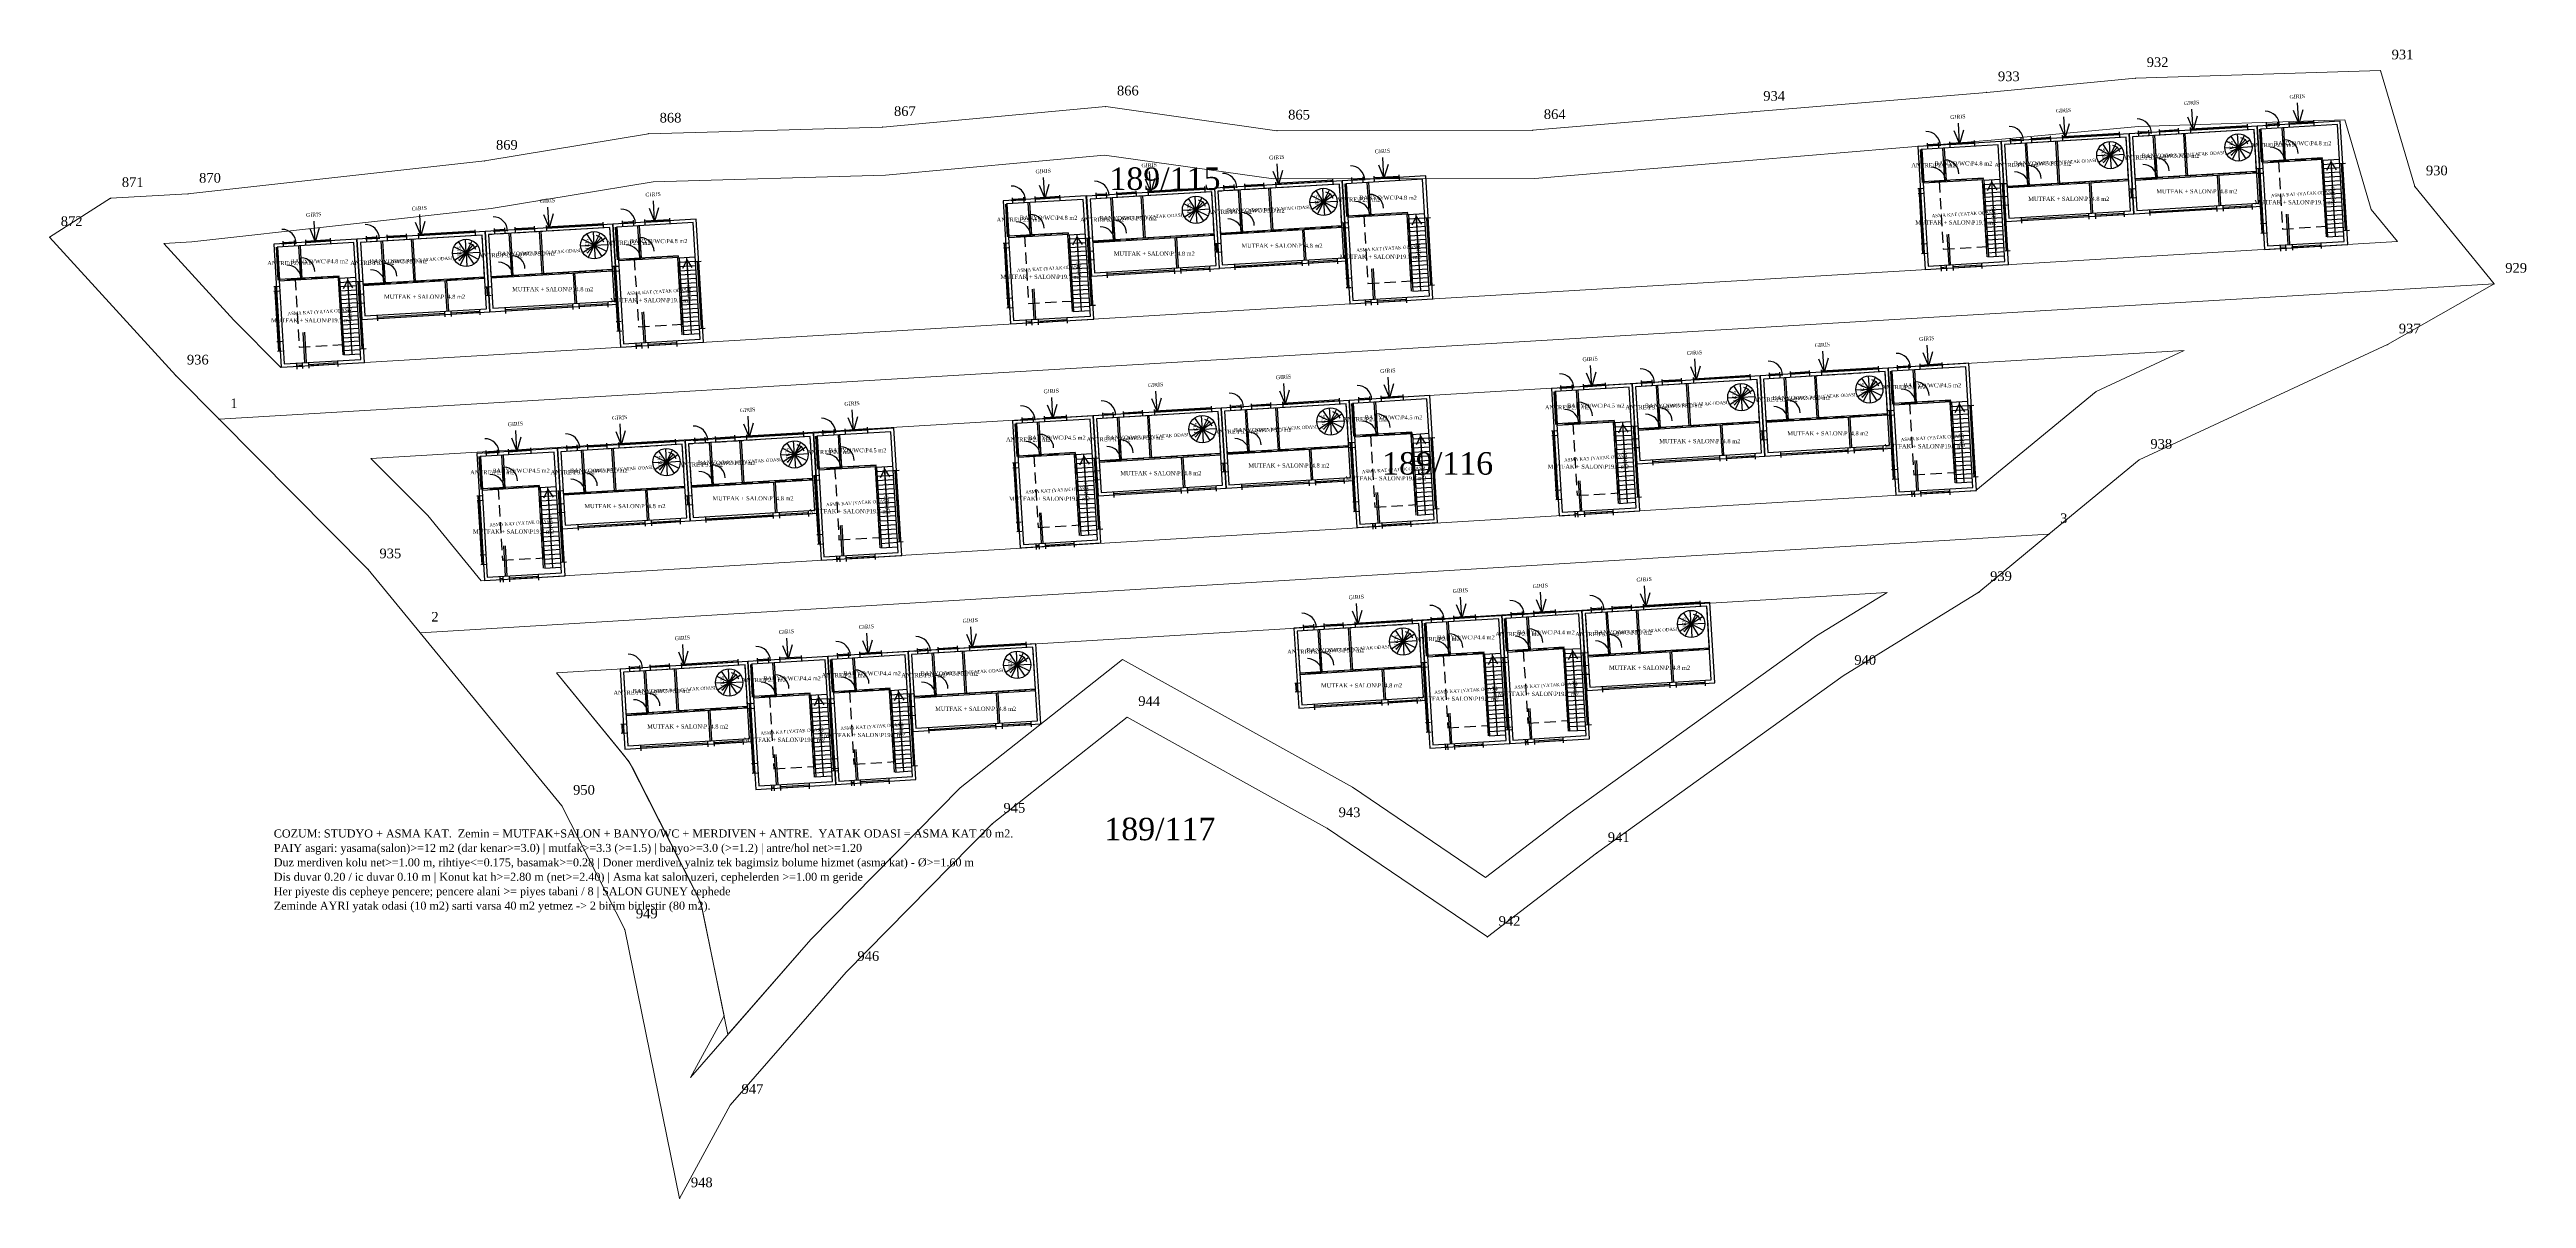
# Model space of a CAD drawing. Header units: metres. Extents: x 566397 to 566551, y 4178520 to 4178592.
import ezdxf
from ezdxf.enums import TextEntityAlignment as Align

# ---------------------------------------------------------------- set-up
doc = ezdxf.new("R2010")
doc.units = ezdxf.units.M
doc.linetypes.add('KESIKLI', pattern=[1.05, 0.7, -0.35])
doc.layers.get('0').update_dxf_attribs({"lineweight": 0})
for name, color, linetype, lineweight in [('ADA_SINIR', 5, 'Continuous', 0), ('BINA_115', 1, 'Continuous', 0), ('BINA_116', 1, 'Continuous', 0), ('CEKME_MESAFESI', 2, 'Continuous', 0), ('KUZEY_CEKME_117', 4, 'Continuous', 0), ('NOKTA', 7, 'Continuous', 0), ('NOKTA_NO', 8, 'Continuous', 0), ('PARSEL_BOLME', 1, 'Continuous', 0), ('PARSEL_NO', 6, 'Continuous', 0), ('PARSEL_SINIR', 3, 'Continuous', 0), ('YAPI_YAKLASMA_117', 2, 'Continuous', 0)]:
    doc.layers.add(name, color=color, linetype=linetype, lineweight=lineweight)
for name, color, linetype in [('TASLAK_ASMAKAT', 4, 'Continuous'), ('TASLAK_DUVAR', 7, 'Continuous'), ('TASLAK_GIRIS', 1, 'Continuous'), ('TASLAK_KAPI', 1, 'Continuous'), ('TASLAK_MEKAN', 2, 'Continuous'), ('TASLAK_MERDIVEN', 5, 'Continuous'), ('TASLAK_NOT', 7, 'Continuous'), ('TASLAK_OK', 5, 'Continuous'), ('TASLAK_PENCERE', 3, 'Continuous')]:
    doc.layers.add(name, color=color, linetype=linetype)
doc.styles.get("Standard").update_dxf_attribs({"font": 'times.ttf'})

msp = doc.modelspace()

# ---------------------------------------------------------------- linework, layer by layer
for points in [[(566492.17, 4178557.06), (566492.48, 4178552.07), (566500.46, 4178552.56), (566500.16, 4178557.55), (566492.17, 4178557.06)], [(566474.21, 4178555.96), (566474.51, 4178550.97), (566482.5, 4178551.46), (566482.19, 4178556.45), (566474.21, 4178555.96)], [(566487.18, 4178556.76), (566482.19, 4178556.45), (566482.68, 4178548.47), (566487.67, 4178548.77), (566487.18, 4178556.76)], [(566492.17, 4178557.06), (566487.18, 4178556.76), (566487.67, 4178548.77), (566492.66, 4178549.07), (566492.17, 4178557.06)], [(566445.14, 4178554.2), (566440.15, 4178553.89), (566440.64, 4178545.91), (566445.63, 4178546.21), (566445.14, 4178554.2)], [(566450.14, 4178554.5), (566445.14, 4178554.2), (566445.63, 4178546.21), (566450.62, 4178546.52), (566450.14, 4178554.5)], [(566450.14, 4178554.5), (566450.44, 4178549.51), (566458.43, 4178550), (566458.12, 4178554.99), (566450.14, 4178554.5)], [(566432.17, 4178553.41), (566432.47, 4178548.42), (566440.46, 4178548.9), (566440.15, 4178553.89), (566432.17, 4178553.41)]]:
    msp.add_lwpolyline(points)
at = {"layer": 'ADA_SINIR'}
msp.add_polyline3d([(566396.58, 4178580.33, 0), (566400.39, 4178582.76, 0), (566405.21, 4178583.03, 0), (566423.73, 4178585.09, 0), (566433.94, 4178586.78, 0), (566448.56, 4178587.19, 0), (566462.47, 4178588.47, 0), (566473.15, 4178586.97, 0), (566489.1, 4178587, 0), (566502.79, 4178588.14, 0), (566517.43, 4178589.36, 0), (566526.71, 4178590.24, 0), (566541.99, 4178590.72, 0), (566544.13, 4178583.49, 0), (566549.08, 4178577.42, 0), (566542.44, 4178573.64, 0), (566526.94, 4178566.45, 0), (566521.31, 4178561.81, 0), (566516.94, 4178558.2, 0), (566508.47, 4178552.98, 0), (566493.09, 4178541.93, 0), (566486.28, 4178536.71, 0), (566476.3, 4178543.48, 0), (566463.8, 4178550.41, 0), (566455.39, 4178543.76, 0), (566446.28, 4178534.52, 0), (566439.05, 4178526.23, 0), (566435.89, 4178520.41, 0), (566432.46, 4178537.17, 0), (566428.54, 4178544.88, 0), (566419.7, 4178555.67, 0), (566416.46, 4178559.62, 0), (566407.16, 4178568.98, 0), (566404.45, 4178571.7, 0), (566396.58, 4178580.33, 0)], close=True, dxfattribs=at)
at = {"layer": 'BINA_115'}
for points in [[(566518.63, 4178581.31, 0), (566526.61, 4178581.78, 0), (566526.32, 4178586.78, 0), (566518.33, 4178586.3, 0), (566518.63, 4178581.31, 0)], [(566526.61, 4178581.78, 0), (566534.6, 4178582.26, 0), (566534.3, 4178587.25, 0), (566526.32, 4178586.78, 0), (566526.61, 4178581.78, 0)], [(566534.76, 4178579.57, 0), (566539.95, 4178579.88, 0), (566539.49, 4178587.56, 0), (566534.3, 4178587.25, 0), (566534.76, 4178579.57, 0)], [(566513.59, 4178578.31, 0), (566518.79, 4178578.62, 0), (566518.33, 4178586.3, 0), (566513.14, 4178585.99, 0), (566513.59, 4178578.31, 0)], [(566461.58, 4178577.9, 0), (566469.57, 4178578.37, 0), (566469.27, 4178583.36, 0), (566461.28, 4178582.89, 0), (566461.58, 4178577.9, 0)], [(566469.55, 4178578.39, 0), (566477.53, 4178578.86, 0), (566477.23, 4178583.85, 0), (566469.25, 4178583.38, 0), (566469.55, 4178578.39, 0)], [(566477.69, 4178576.18, 0), (566482.88, 4178576.49, 0), (566482.43, 4178584.16, 0), (566477.23, 4178583.85, 0), (566477.69, 4178576.18, 0)], [(566456.53, 4178574.92, 0), (566461.72, 4178575.23, 0), (566461.26, 4178582.9, 0), (566456.07, 4178582.59, 0), (566456.53, 4178574.92, 0)], [(566416.06, 4178575.21, 0), (566424.04, 4178575.68, 0), (566423.75, 4178580.68, 0), (566415.76, 4178580.2, 0), (566416.06, 4178575.21, 0)], [(566424.04, 4178575.68, 0), (566432.03, 4178576.16, 0), (566431.73, 4178581.15, 0), (566423.75, 4178580.68, 0), (566424.04, 4178575.68, 0)], [(566432.19, 4178573.47, 0), (566437.38, 4178573.78, 0), (566436.92, 4178581.46, 0), (566431.73, 4178581.15, 0), (566432.19, 4178573.47, 0)], [(566411.02, 4178572.22, 0), (566416.22, 4178572.52, 0), (566415.76, 4178580.2, 0), (566410.57, 4178579.89, 0), (566411.02, 4178572.22, 0)]]:
    msp.add_polyline3d(points, close=True, dxfattribs=at)
at = {"layer": 'BINA_116'}
for points in [[(566490.76, 4178562.97, 0), (566495.79, 4178563.27, 0), (566495.31, 4178571.2, 0), (566490.28, 4178570.89, 0), (566490.76, 4178562.97, 0)], [(566495.61, 4178566.21, 0), (566503.59, 4178566.69, 0), (566503.29, 4178571.68, 0), (566495.31, 4178571.2, 0), (566495.61, 4178566.21, 0)], [(566503.59, 4178566.69, 0), (566511.58, 4178567.17, 0), (566511.28, 4178572.16, 0), (566503.29, 4178571.68, 0), (566503.59, 4178566.69, 0)], [(566511.76, 4178564.24, 0), (566516.79, 4178564.54, 0), (566516.31, 4178572.47, 0), (566511.28, 4178572.16, 0), (566511.76, 4178564.24, 0)], [(566461.99, 4178564.21, 0), (566469.98, 4178564.69, 0), (566469.67, 4178569.68, 0), (566461.69, 4178569.2, 0), (566461.99, 4178564.21, 0)], [(566469.98, 4178564.69, 0), (566477.96, 4178565.17, 0), (566477.66, 4178570.16, 0), (566469.67, 4178569.68, 0), (566469.98, 4178564.69, 0)], [(566478.14, 4178562.24, 0), (566483.17, 4178562.54, 0), (566482.69, 4178570.47, 0), (566477.66, 4178570.16, 0), (566478.14, 4178562.24, 0)], [(566436.54, 4178562.64, 0), (566444.53, 4178563.12, 0), (566444.23, 4178568.11, 0), (566436.24, 4178567.63, 0), (566436.54, 4178562.64, 0)], [(566444.71, 4178560.19, 0), (566449.74, 4178560.49, 0), (566449.26, 4178568.42, 0), (566444.23, 4178568.11, 0), (566444.71, 4178560.19, 0)], [(566457.14, 4178560.97, 0), (566462.17, 4178561.27, 0), (566461.69, 4178569.2, 0), (566456.66, 4178568.89, 0), (566457.14, 4178560.97, 0)], [(566423.71, 4178558.92, 0), (566428.74, 4178559.22, 0), (566428.26, 4178567.15, 0), (566423.23, 4178566.84, 0), (566423.71, 4178558.92, 0)], [(566428.56, 4178562.16, 0), (566436.54, 4178562.64, 0), (566436.24, 4178567.63, 0), (566428.26, 4178567.15, 0), (566428.56, 4178562.16, 0)]]:
    msp.add_polyline3d(points, close=True, dxfattribs=at)
at = {"layer": 'CEKME_MESAFESI'}
for points in [[(566405.46, 4178580.04, 0), (566424.14, 4178582.12, 0), (566434.23, 4178583.79, 0), (566448.74, 4178584.19, 0), (566462.4, 4178585.45, 0), (566472.94, 4178583.97, 0), (566489.23, 4178584, 0), (566502.83, 4178585.13, 0), (566517.7, 4178586.37, 0), (566526.9, 4178587.24, 0), (566539.77, 4178587.65, 0), (566541.42, 4178582.06, 0), (566543.05, 4178580.07, 0), (566411, 4178572.21, 0), (566408.07, 4178575.15, 0), (566403.7, 4178579.94, 0), (566405.46, 4178580.04, 0)], [(566423.51, 4178558.91, 0), (566420.17, 4178562.98, 0), (566416.63, 4178566.54, 0), (566529.75, 4178573.27, 0), (566524.25, 4178570.72, 0), (566516.76, 4178564.54, 0), (566423.51, 4178558.91, 0)], [(566486.17, 4178540.41, 0), (566477.87, 4178546.04, 0), (566463.51, 4178554, 0), (566453.38, 4178546, 0), (566444.08, 4178536.56, 0), (566436.57, 4178527.95, 0), (566438.66, 4178531.8, 0), (566437.22, 4178538.83, 0), (566432.75, 4178547.63, 0), (566428.21, 4178553.18, 0), (566511.21, 4178558.19, 0), (566506.81, 4178555.48, 0), (566491.3, 4178544.34, 0), (566486.17, 4178540.41, 0)]]:
    msp.add_polyline3d(points, close=True, dxfattribs=at)
at = {"layer": 'KUZEY_CEKME_117'}
msp.add_line((566428.21, 4178553.18), (566511.21, 4178558.19), dxfattribs=at)
at = {"layer": 'NOKTA'}
for p in [(566526.71, 4178590.24), (566541.99, 4178590.72), (566462.47, 4178588.47), (566502.79, 4178588.14), (566517.43, 4178589.36), (566433.94, 4178586.78), (566448.56, 4178587.19), (566473.15, 4178586.97), (566489.1, 4178587), (566423.73, 4178585.09), (566544.13, 4178583.49), (566400.39, 4178582.76), (566405.21, 4178583.03), (566396.58, 4178580.33), (566549.08, 4178577.42), (566542.44, 4178573.64), (566404.45, 4178571.7), (566407.16, 4178568.98), (566526.94, 4178566.45), (566521.31, 4178561.81), (566416.46, 4178559.62), (566516.94, 4178558.2), (566419.7, 4178555.67), (566508.47, 4178552.98), (566463.8, 4178550.41), (566428.54, 4178544.88), (566455.39, 4178543.76), (566476.3, 4178543.48), (566493.09, 4178541.93), (566432.46, 4178537.17), (566486.28, 4178536.71), (566446.28, 4178534.52), (566439.05, 4178526.23), (566435.89, 4178520.41)]:
    msp.add_point(p, dxfattribs=at)
at = {"layer": 'PARSEL_BOLME'}
for p, q in [((566407.16, 4178568.98), (566549.08, 4178577.42)), ((566419.7, 4178555.67), (566521.31, 4178561.81))]:
    msp.add_line(p, q, dxfattribs=at)
at = {"layer": 'PARSEL_SINIR'}
for points in [[(566396.58, 4178580.33, 0), (566400.39, 4178582.76, 0), (566405.21, 4178583.03, 0), (566423.73, 4178585.09, 0), (566433.94, 4178586.78, 0), (566448.56, 4178587.19, 0), (566462.47, 4178588.47, 0), (566473.15, 4178586.97, 0), (566489.1, 4178587, 0), (566502.79, 4178588.14, 0), (566517.43, 4178589.36, 0), (566526.71, 4178590.24, 0), (566541.99, 4178590.72, 0), (566544.13, 4178583.49, 0), (566549.08, 4178577.42, 0), (566407.16, 4178568.98, 0), (566404.45, 4178571.7, 0), (566396.58, 4178580.33, 0)], [(566407.16, 4178568.98, 0), (566549.08, 4178577.42, 0), (566542.44, 4178573.64, 0), (566526.94, 4178566.45, 0), (566521.31, 4178561.81, 0), (566419.7, 4178555.67, 0), (566416.46, 4178559.62, 0), (566407.16, 4178568.98, 0)], [(566419.7, 4178555.67, 0), (566521.31, 4178561.81, 0), (566516.94, 4178558.2, 0), (566508.47, 4178552.98, 0), (566493.09, 4178541.93, 0), (566486.28, 4178536.71, 0), (566476.3, 4178543.48, 0), (566463.8, 4178550.41, 0), (566455.39, 4178543.76, 0), (566446.28, 4178534.52, 0), (566439.05, 4178526.23, 0), (566435.89, 4178520.41, 0), (566432.46, 4178537.17, 0), (566428.54, 4178544.88, 0), (566419.7, 4178555.67, 0)]]:
    msp.add_polyline3d(points, close=True, dxfattribs=at)
at = {"layer": 'TASLAK_ASMAKAT', "linetype": 'KESIKLI'}
for points in [[(566518.7, 4178583.49), (566526.28, 4178583.94), (566526.13, 4178586.56), (566518.54, 4178586.11)], [(566526.68, 4178583.96), (566534.27, 4178584.41), (566534.11, 4178587.04), (566526.53, 4178586.59)], [(566535.88, 4178580.84), (566538.63, 4178581.01), (566538.38, 4178585.24), (566535.63, 4178585.08)], [(566469.62, 4178580.56), (566477.2, 4178581.01), (566477.05, 4178583.64), (566469.46, 4178583.19)], [(566514.72, 4178579.58), (566517.47, 4178579.75), (566517.22, 4178583.98), (566514.47, 4178583.82)], [(566461.65, 4178580.07), (566469.24, 4178580.53), (566469.08, 4178583.15), (566461.5, 4178582.7)], [(566478.82, 4178577.45), (566481.56, 4178577.61), (566481.31, 4178581.84), (566478.57, 4178581.68)], [(566416.13, 4178577.39), (566423.71, 4178577.84), (566423.56, 4178580.46), (566415.97, 4178580.01)], [(566424.11, 4178577.86), (566431.7, 4178578.31), (566431.54, 4178580.94), (566423.96, 4178580.49)], [(566457.65, 4178576.19), (566460.4, 4178576.35), (566460.15, 4178580.58), (566457.4, 4178580.42)], [(566433.32, 4178574.74), (566436.06, 4178574.91), (566435.81, 4178579.14), (566433.06, 4178578.98)], [(566412.15, 4178573.48), (566414.9, 4178573.65), (566414.65, 4178577.88), (566411.9, 4178577.72)], [(566495.68, 4178568.38), (566503.26, 4178568.84), (566503.11, 4178571.47), (566495.52, 4178571.01)], [(566503.66, 4178568.86), (566511.25, 4178569.32), (566511.09, 4178571.95), (566503.5, 4178571.49)], [(566462.06, 4178566.38), (566469.65, 4178566.84), (566469.49, 4178569.47), (566461.9, 4178569.01)], [(566470.04, 4178566.86), (566477.63, 4178567.32), (566477.47, 4178569.95), (566469.89, 4178569.49)], [(566512.88, 4178565.51), (566515.47, 4178565.66), (566515.2, 4178570.14), (566512.61, 4178569.99)], [(566436.61, 4178564.82), (566444.2, 4178565.27), (566444.04, 4178567.9), (566436.45, 4178567.44)], [(566479.26, 4178563.51), (566481.85, 4178563.66), (566481.58, 4178568.14), (566478.99, 4178567.99)], [(566491.88, 4178564.24), (566494.47, 4178564.39), (566494.2, 4178568.88), (566491.61, 4178568.72)], [(566428.63, 4178564.33), (566436.21, 4178564.79), (566436.05, 4178567.42), (566428.47, 4178566.96)], [(566458.26, 4178562.24), (566460.85, 4178562.39), (566460.58, 4178566.88), (566457.99, 4178566.72)], [(566424.83, 4178560.19), (566427.42, 4178560.34), (566427.14, 4178564.83), (566424.56, 4178564.67)], [(566445.83, 4178561.46), (566448.42, 4178561.61), (566448.14, 4178566.09), (566445.56, 4178565.94)], [(566492.55, 4178554.25), (566500.13, 4178554.71), (566499.97, 4178557.34), (566492.39, 4178556.87)], [(566474.58, 4178553.15), (566482.17, 4178553.61), (566482.01, 4178556.24), (566474.42, 4178555.78)], [(566450.51, 4178551.69), (566458.09, 4178552.15), (566457.93, 4178554.78), (566450.35, 4178554.32)], [(566483.81, 4178549.74), (566486.35, 4178549.89), (566486.07, 4178554.43), (566483.53, 4178554.28)], [(566488.8, 4178550.04), (566491.34, 4178550.2), (566491.06, 4178554.74), (566488.52, 4178554.58)], [(566432.54, 4178550.59), (566440.13, 4178551.06), (566439.97, 4178553.68), (566432.38, 4178553.22)], [(566441.77, 4178547.18), (566444.31, 4178547.34), (566444.03, 4178551.88), (566441.49, 4178551.72)], [(566446.76, 4178547.48), (566449.3, 4178547.64), (566449.02, 4178552.18), (566446.48, 4178552.03)]]:
    msp.add_lwpolyline(points, close=True, dxfattribs=at)
at = {"layer": 'TASLAK_DUVAR'}
for p, q in [((566527.98, 4178584.02), (566527.82, 4178586.66)), ((566528.08, 4178584.03), (566527.92, 4178586.67)), ((566529.88, 4178584.13), (566529.72, 4178586.78)), ((566529.98, 4178584.14), (566529.82, 4178586.78)), ((566534.58, 4178585.01), (566534.46, 4178587.06)), ((566534.68, 4178585.02), (566534.56, 4178587.07)), ((566535.98, 4178585.1), (566535.86, 4178587.14)), ((566536.08, 4178585.1), (566535.96, 4178587.15)), ((566513.42, 4178583.75), (566513.3, 4178585.8)), ((566513.52, 4178583.76), (566513.4, 4178585.81)), ((566514.82, 4178583.84), (566514.7, 4178585.88)), ((566514.92, 4178583.84), (566514.8, 4178585.89)), ((566520, 4178583.54), (566519.84, 4178586.19)), ((566520.1, 4178583.55), (566519.94, 4178586.2)), ((566521.89, 4178583.66), (566521.74, 4178586.3)), ((566521.99, 4178583.66), (566521.84, 4178586.31)), ((566534.63, 4178585.07), (566538.38, 4178585.29)), ((566534.64, 4178584.97), (566538.38, 4178585.19)), ((566538.62, 4178580.35), (566538.33, 4178585.14)), ((566538.72, 4178580.36), (566538.43, 4178585.14)), ((566472.81, 4178580.73), (566472.65, 4178583.38)), ((566472.91, 4178580.74), (566472.75, 4178583.39)), ((566477.52, 4178581.62), (566477.4, 4178583.66)), ((566477.62, 4178581.62), (566477.5, 4178583.67)), ((566478.92, 4178581.7), (566478.79, 4178583.75)), ((566479.02, 4178581.7), (566478.89, 4178583.75)), ((566513.47, 4178583.81), (566517.21, 4178584.03)), ((566513.47, 4178583.71), (566517.22, 4178583.93)), ((566517.46, 4178579.1), (566517.17, 4178583.88)), ((566517.56, 4178579.1), (566517.27, 4178583.88)), ((566518.7, 4178583.52), (566526.28, 4178583.97)), ((566518.7, 4178583.42), (566526.29, 4178583.87)), ((566523.95, 4178581.83), (566523.84, 4178583.72)), ((566524.05, 4178581.83), (566523.94, 4178583.73)), ((566526.68, 4178583.99), (566534.27, 4178584.44)), ((566526.69, 4178583.89), (566534.27, 4178584.34)), ((566531.94, 4178582.3), (566531.83, 4178584.2)), ((566532.04, 4178582.31), (566531.93, 4178584.2)), ((566456.35, 4178580.36), (566456.23, 4178582.4)), ((566456.45, 4178580.36), (566456.33, 4178582.41)), ((566457.75, 4178580.44), (566457.63, 4178582.49)), ((566457.85, 4178580.45), (566457.73, 4178582.49)), ((566462.95, 4178580.13), (566462.79, 4178582.78)), ((566463.05, 4178580.14), (566462.89, 4178582.79)), ((566464.85, 4178580.25), (566464.69, 4178582.89)), ((566464.95, 4178580.25), (566464.79, 4178582.9)), ((566470.92, 4178580.62), (566470.76, 4178583.27)), ((566471.02, 4178580.63), (566470.86, 4178583.27)), ((566477.56, 4178581.67), (566481.31, 4178581.89)), ((566477.57, 4178581.57), (566481.32, 4178581.79)), ((566425.41, 4178577.92), (566425.26, 4178580.56)), ((566425.51, 4178577.93), (566425.36, 4178580.57)), ((566427.31, 4178578.03), (566427.15, 4178580.68)), ((566427.41, 4178578.04), (566427.25, 4178580.68)), ((566432.02, 4178578.91), (566431.89, 4178580.96)), ((566432.12, 4178578.92), (566431.99, 4178580.97)), ((566433.41, 4178579), (566433.29, 4178581.04)), ((566433.51, 4178579), (566433.39, 4178581.05)), ((566456.4, 4178580.41), (566460.15, 4178580.63)), ((566456.41, 4178580.31), (566460.15, 4178580.53)), ((566460.39, 4178575.7), (566460.1, 4178580.48)), ((566460.49, 4178575.7), (566460.2, 4178580.49)), ((566461.65, 4178580.11), (566469.24, 4178580.56)), ((566461.66, 4178580.01), (566469.24, 4178580.46)), ((566466.91, 4178578.42), (566466.8, 4178580.31)), ((566467.01, 4178578.42), (566466.9, 4178580.32)), ((566469.61, 4178580.59), (566477.2, 4178581.05)), ((566469.62, 4178580.49), (566477.21, 4178580.95)), ((566474.87, 4178578.9), (566474.76, 4178580.8)), ((566474.97, 4178578.91), (566474.86, 4178580.81)), ((566481.55, 4178576.96), (566481.27, 4178581.74)), ((566481.65, 4178576.96), (566481.37, 4178581.74)), ((566515.08, 4178578.6), (566514.97, 4178580.5)), ((566515.18, 4178578.61), (566515.07, 4178580.51)), ((566536.24, 4178579.86), (566536.13, 4178581.76)), ((566536.34, 4178579.87), (566536.23, 4178581.76)), ((566410.85, 4178577.65), (566410.73, 4178579.7)), ((566410.95, 4178577.66), (566410.83, 4178579.71)), ((566412.25, 4178577.74), (566412.13, 4178579.78)), ((566412.35, 4178577.74), (566412.23, 4178579.79)), ((566417.43, 4178577.44), (566417.27, 4178580.09)), ((566417.53, 4178577.45), (566417.37, 4178580.1)), ((566419.32, 4178577.56), (566419.17, 4178580.2)), ((566419.42, 4178577.56), (566419.27, 4178580.21)), ((566432.06, 4178578.97), (566435.81, 4178579.19)), ((566432.07, 4178578.87), (566435.81, 4178579.09)), ((566436.05, 4178574.25), (566435.77, 4178579.04)), ((566436.15, 4178574.26), (566435.87, 4178579.04)), ((566410.9, 4178577.71), (566414.64, 4178577.93)), ((566410.9, 4178577.61), (566414.65, 4178577.83)), ((566414.89, 4178573), (566414.6, 4178577.78)), ((566414.99, 4178573), (566414.7, 4178577.78)), ((566416.13, 4178577.42), (566423.71, 4178577.87)), ((566416.13, 4178577.32), (566423.72, 4178577.77)), ((566421.39, 4178575.73), (566421.27, 4178577.62)), ((566421.49, 4178575.73), (566421.37, 4178577.63)), ((566424.11, 4178577.89), (566431.7, 4178578.34)), ((566424.12, 4178577.79), (566431.7, 4178578.24)), ((566429.37, 4178576.2), (566429.26, 4178578.1)), ((566429.47, 4178576.21), (566429.36, 4178578.1)), ((566479.18, 4178576.47), (566479.07, 4178578.36)), ((566479.28, 4178576.47), (566479.17, 4178578.37)), ((566433.68, 4178573.76), (566433.56, 4178575.66)), ((566433.78, 4178573.77), (566433.66, 4178575.67)), ((566458.01, 4178575.21), (566457.9, 4178577.1)), ((566458.11, 4178575.21), (566458, 4178577.11)), ((566412.51, 4178572.5), (566412.4, 4178574.4)), ((566412.61, 4178572.51), (566412.5, 4178574.41)), ((566496.98, 4178568.44), (566496.82, 4178571.09)), ((566497.08, 4178568.45), (566496.92, 4178571.09)), ((566498.87, 4178568.56), (566498.71, 4178571.2)), ((566498.97, 4178568.56), (566498.81, 4178571.21)), ((566504.96, 4178568.92), (566504.8, 4178571.57)), ((566505.06, 4178568.93), (566504.9, 4178571.58)), ((566506.86, 4178569.04), (566506.7, 4178571.68)), ((566506.96, 4178569.05), (566506.8, 4178571.69)), ((566511.56, 4178569.92), (566511.44, 4178571.97)), ((566511.66, 4178569.93), (566511.54, 4178571.98)), ((566512.96, 4178570.01), (566512.84, 4178572.06)), ((566513.06, 4178570.02), (566512.94, 4178572.06)), ((566471.34, 4178566.92), (566471.18, 4178569.57)), ((566471.44, 4178566.93), (566471.28, 4178569.58)), ((566473.24, 4178567.04), (566473.08, 4178569.68)), ((566473.34, 4178567.05), (566473.18, 4178569.69)), ((566477.95, 4178567.92), (566477.82, 4178569.97)), ((566478.05, 4178567.93), (566477.92, 4178569.98)), ((566479.34, 4178568.01), (566479.22, 4178570.06)), ((566479.44, 4178568.02), (566479.32, 4178570.06)), ((566490.56, 4178568.66), (566490.44, 4178570.7)), ((566490.66, 4178568.66), (566490.54, 4178570.71)), ((566491.96, 4178568.74), (566491.84, 4178570.79)), ((566492.06, 4178568.75), (566491.94, 4178570.79)), ((566511.61, 4178569.98), (566515.19, 4178570.19)), ((566511.62, 4178569.88), (566515.2, 4178570.09)), ((566515.46, 4178565.01), (566515.15, 4178570.04)), ((566515.56, 4178565.02), (566515.25, 4178570.05)), ((566444.51, 4178565.88), (566444.39, 4178567.92)), ((566444.61, 4178565.88), (566444.49, 4178567.93)), ((566445.91, 4178565.96), (566445.79, 4178568.01)), ((566446.01, 4178565.97), (566445.89, 4178568.01)), ((566456.95, 4178566.66), (566456.82, 4178568.7)), ((566457.05, 4178566.66), (566456.92, 4178568.71)), ((566458.34, 4178566.74), (566458.22, 4178568.79)), ((566458.44, 4178566.75), (566458.32, 4178568.79)), ((566463.36, 4178566.44), (566463.2, 4178569.09)), ((566463.46, 4178566.45), (566463.3, 4178569.09)), ((566465.25, 4178566.56), (566465.09, 4178569.2)), ((566465.35, 4178566.56), (566465.19, 4178569.21)), ((566477.99, 4178567.98), (566481.57, 4178568.19)), ((566478, 4178567.88), (566481.58, 4178568.09)), ((566481.84, 4178563.01), (566481.53, 4178568.04)), ((566481.94, 4178563.02), (566481.63, 4178568.05)), ((566490.61, 4178568.71), (566494.19, 4178568.93)), ((566490.62, 4178568.61), (566494.2, 4178568.83)), ((566494.46, 4178563.74), (566494.15, 4178568.77)), ((566494.56, 4178563.75), (566494.25, 4178568.78)), ((566495.68, 4178568.41), (566503.26, 4178568.87)), ((566495.68, 4178568.31), (566503.27, 4178568.77)), ((566500.94, 4178566.73), (566500.82, 4178568.62)), ((566501.04, 4178566.73), (566500.92, 4178568.63)), ((566503.66, 4178568.9), (566511.25, 4178569.35)), ((566503.67, 4178568.8), (566511.25, 4178569.25)), ((566508.92, 4178567.21), (566508.81, 4178569.11)), ((566509.02, 4178567.22), (566508.91, 4178569.11)), ((566423.51, 4178564.61), (566423.39, 4178566.65)), ((566423.61, 4178564.61), (566423.49, 4178566.66)), ((566424.91, 4178564.69), (566424.79, 4178566.74)), ((566425.01, 4178564.7), (566424.89, 4178566.74)), ((566429.93, 4178564.39), (566429.77, 4178567.04)), ((566430.03, 4178564.4), (566429.87, 4178567.04)), ((566431.82, 4178564.51), (566431.66, 4178567.15)), ((566431.92, 4178564.51), (566431.76, 4178567.16)), ((566437.91, 4178564.88), (566437.75, 4178567.52)), ((566438.01, 4178564.88), (566437.85, 4178567.53)), ((566439.81, 4178564.99), (566439.65, 4178567.63)), ((566439.91, 4178565), (566439.75, 4178567.64)), ((566456.99, 4178566.71), (566460.57, 4178566.93)), ((566457, 4178566.61), (566460.58, 4178566.83)), ((566460.84, 4178561.74), (566460.53, 4178566.77)), ((566460.94, 4178561.75), (566460.63, 4178566.78)), ((566462.06, 4178566.41), (566469.64, 4178566.87)), ((566462.06, 4178566.31), (566469.65, 4178566.77)), ((566467.32, 4178564.73), (566467.2, 4178566.62)), ((566467.42, 4178564.73), (566467.3, 4178566.63)), ((566470.04, 4178566.9), (566477.63, 4178567.35)), ((566470.05, 4178566.8), (566477.64, 4178567.26)), ((566475.3, 4178565.21), (566475.19, 4178567.11)), ((566475.4, 4178565.22), (566475.29, 4178567.11)), ((566513.08, 4178564.52), (566512.97, 4178566.41)), ((566513.18, 4178564.52), (566513.07, 4178566.42)), ((566423.56, 4178564.66), (566427.14, 4178564.88)), ((566428.63, 4178564.36), (566436.21, 4178564.82)), ((566436.61, 4178564.85), (566444.2, 4178565.31)), ((566436.62, 4178564.75), (566444.2, 4178565.21)), ((566441.87, 4178563.16), (566441.76, 4178565.06)), ((566441.97, 4178563.17), (566441.86, 4178565.06)), ((566444.56, 4178565.93), (566448.14, 4178566.14)), ((566444.57, 4178565.83), (566448.15, 4178566.04)), ((566448.4, 4178560.96), (566448.1, 4178565.99)), ((566448.5, 4178560.97), (566448.2, 4178566)), ((566492.08, 4178563.25), (566491.97, 4178565.14)), ((566492.18, 4178563.25), (566492.07, 4178565.15)), ((566423.57, 4178564.56), (566427.15, 4178564.78)), ((566427.4, 4178559.69), (566427.1, 4178564.72)), ((566427.5, 4178559.7), (566427.2, 4178564.73)), ((566428.63, 4178564.26), (566436.22, 4178564.72)), ((566433.89, 4178562.68), (566433.77, 4178564.57)), ((566433.99, 4178562.68), (566433.87, 4178564.58)), ((566479.46, 4178562.52), (566479.35, 4178564.41)), ((566479.56, 4178562.52), (566479.45, 4178564.42)), ((566446.03, 4178560.47), (566445.92, 4178562.36)), ((566446.13, 4178560.47), (566446.02, 4178562.37)), ((566458.46, 4178561.25), (566458.35, 4178563.14)), ((566458.56, 4178561.25), (566458.45, 4178563.15)), ((566425.03, 4178559.2), (566424.92, 4178561.09)), ((566425.13, 4178559.2), (566425.02, 4178561.1)), ((566495.74, 4178554.42), (566495.58, 4178557.07)), ((566495.84, 4178554.43), (566495.68, 4178557.07)), ((566475.88, 4178553.21), (566475.72, 4178555.85)), ((566475.98, 4178553.22), (566475.82, 4178555.86)), ((566477.78, 4178553.33), (566477.61, 4178555.97)), ((566477.88, 4178553.33), (566477.71, 4178555.98)), ((566482.48, 4178554.21), (566482.36, 4178556.26)), ((566482.58, 4178554.22), (566482.46, 4178556.27)), ((566483.88, 4178554.3), (566483.75, 4178556.35)), ((566483.98, 4178554.31), (566483.85, 4178556.35)), ((566487.47, 4178554.52), (566487.35, 4178556.56)), ((566487.57, 4178554.52), (566487.45, 4178556.57)), ((566488.87, 4178554.6), (566488.74, 4178556.65)), ((566488.97, 4178554.61), (566488.84, 4178556.66)), ((566493.85, 4178554.31), (566493.68, 4178556.95)), ((566493.95, 4178554.31), (566493.78, 4178556.96)), ((566445.43, 4178551.96), (566445.31, 4178554.01)), ((566445.53, 4178551.97), (566445.41, 4178554.01)), ((566446.83, 4178552.05), (566446.7, 4178554.09)), ((566446.93, 4178552.05), (566446.8, 4178554.1)), ((566451.81, 4178551.75), (566451.64, 4178554.4)), ((566451.91, 4178551.76), (566451.74, 4178554.4)), ((566453.7, 4178551.87), (566453.54, 4178554.51)), ((566453.8, 4178551.87), (566453.64, 4178554.52)), ((566482.53, 4178554.27), (566486.07, 4178554.48)), ((566482.53, 4178554.17), (566486.08, 4178554.38)), ((566486.34, 4178549.24), (566486.03, 4178554.33)), ((566486.44, 4178549.25), (566486.13, 4178554.34)), ((566487.52, 4178554.57), (566491.06, 4178554.79)), ((566487.52, 4178554.47), (566491.07, 4178554.69)), ((566491.33, 4178549.54), (566491.02, 4178554.64)), ((566491.43, 4178549.55), (566491.12, 4178554.64)), ((566492.55, 4178554.28), (566500.13, 4178554.74)), ((566492.55, 4178554.18), (566500.14, 4178554.64)), ((566497.81, 4178552.59), (566497.69, 4178554.49)), ((566497.91, 4178552.6), (566497.79, 4178554.5)), ((566433.84, 4178550.65), (566433.68, 4178553.3)), ((566433.94, 4178550.66), (566433.78, 4178553.3)), ((566435.74, 4178550.77), (566435.57, 4178553.41)), ((566435.84, 4178550.78), (566435.67, 4178553.42)), ((566440.44, 4178551.66), (566440.32, 4178553.7)), ((566440.54, 4178551.66), (566440.42, 4178553.71)), ((566441.84, 4178551.74), (566441.71, 4178553.79)), ((566441.94, 4178551.75), (566441.81, 4178553.8)), ((566474.58, 4178553.18), (566482.16, 4178553.64)), ((566474.58, 4178553.08), (566482.17, 4178553.54)), ((566479.84, 4178551.5), (566479.72, 4178553.39)), ((566479.94, 4178551.5), (566479.82, 4178553.4)), ((566432.54, 4178550.62), (566440.12, 4178551.09)), ((566432.55, 4178550.52), (566440.13, 4178550.99)), ((566440.49, 4178551.71), (566444.03, 4178551.93)), ((566440.49, 4178551.61), (566444.04, 4178551.83)), ((566444.3, 4178546.68), (566443.99, 4178551.77)), ((566444.4, 4178546.69), (566444.09, 4178551.78)), ((566445.48, 4178552.02), (566449.02, 4178552.23)), ((566445.48, 4178551.92), (566449.03, 4178552.13)), ((566449.29, 4178546.99), (566448.98, 4178552.08)), ((566449.39, 4178546.99), (566449.08, 4178552.08)), ((566450.51, 4178551.72), (566458.09, 4178552.18)), ((566450.51, 4178551.62), (566458.1, 4178552.08)), ((566455.77, 4178550.04), (566455.65, 4178551.93)), ((566455.87, 4178550.04), (566455.75, 4178551.94)), ((566488.96, 4178549.05), (566488.84, 4178550.95)), ((566489.06, 4178549.06), (566488.94, 4178550.95)), ((566437.8, 4178548.94), (566437.69, 4178550.84)), ((566437.9, 4178548.95), (566437.79, 4178550.84)), ((566483.97, 4178548.74), (566483.85, 4178550.64)), ((566484.07, 4178548.75), (566483.95, 4178550.65)), ((566441.93, 4178546.19), (566441.81, 4178548.08)), ((566442.03, 4178546.19), (566441.91, 4178548.09)), ((566446.92, 4178546.49), (566446.8, 4178548.39)), ((566447.02, 4178546.5), (566446.9, 4178548.4))]:
    msp.add_line(p, q, dxfattribs=at)
for points in [[(566518.63, 4178581.31), (566526.61, 4178581.78), (566526.32, 4178586.78), (566518.33, 4178586.3)], [(566518.81, 4178581.52), (566526.4, 4178581.97), (566526.13, 4178586.56), (566518.54, 4178586.11)], [(566526.61, 4178581.78), (566534.6, 4178582.26), (566534.3, 4178587.25), (566526.32, 4178586.78)], [(566526.8, 4178582), (566534.39, 4178582.45), (566534.11, 4178587.04), (566526.53, 4178586.59)], [(566534.76, 4178579.57), (566539.95, 4178579.88), (566539.49, 4178587.56), (566534.3, 4178587.25)], [(566534.95, 4178579.79), (566539.74, 4178580.07), (566539.31, 4178587.35), (566534.51, 4178587.06)], [(566513.59, 4178578.31), (566518.79, 4178578.62), (566518.33, 4178586.3), (566513.14, 4178585.99)], [(566513.78, 4178578.53), (566518.57, 4178578.81), (566518.14, 4178586.09), (566513.35, 4178585.8)], [(566461.58, 4178577.9), (566469.57, 4178578.37), (566469.27, 4178583.36), (566461.28, 4178582.89)], [(566469.55, 4178578.39), (566477.53, 4178578.86), (566477.23, 4178583.85), (566469.25, 4178583.38)], [(566469.73, 4178578.6), (566477.32, 4178579.05), (566477.05, 4178583.64), (566469.46, 4178583.19)], [(566477.69, 4178576.18), (566482.88, 4178576.49), (566482.43, 4178584.16), (566477.23, 4178583.85)], [(566477.88, 4178576.39), (566482.67, 4178576.67), (566482.24, 4178583.95), (566477.45, 4178583.66)], [(566456.53, 4178574.92), (566461.72, 4178575.23), (566461.26, 4178582.9), (566456.07, 4178582.59)], [(566456.71, 4178575.13), (566461.51, 4178575.41), (566461.07, 4178582.69), (566456.28, 4178582.41)], [(566461.77, 4178578.11), (566469.36, 4178578.56), (566469.08, 4178583.15), (566461.5, 4178582.7)], [(566416.06, 4178575.21), (566424.04, 4178575.68), (566423.75, 4178580.68), (566415.76, 4178580.2)], [(566416.25, 4178575.42), (566423.83, 4178575.87), (566423.56, 4178580.46), (566415.97, 4178580.01)], [(566424.04, 4178575.68), (566432.03, 4178576.16), (566431.73, 4178581.15), (566423.75, 4178580.68)], [(566424.23, 4178575.9), (566431.82, 4178576.35), (566431.54, 4178580.94), (566423.96, 4178580.49)], [(566432.19, 4178573.47), (566437.38, 4178573.78), (566436.92, 4178581.46), (566431.73, 4178581.15)], [(566432.38, 4178573.69), (566437.17, 4178573.97), (566436.74, 4178581.25), (566431.94, 4178580.96)], [(566411.02, 4178572.22), (566416.22, 4178572.52), (566415.76, 4178580.2), (566410.57, 4178579.89)], [(566411.21, 4178572.43), (566416.01, 4178572.71), (566415.57, 4178579.99), (566410.78, 4178579.7)], [(566490.76, 4178562.97), (566495.79, 4178563.27), (566495.31, 4178571.2), (566490.28, 4178570.89)], [(566490.95, 4178563.18), (566495.57, 4178563.46), (566495.12, 4178570.98), (566490.49, 4178570.71)], [(566495.61, 4178566.21), (566503.59, 4178566.69), (566503.29, 4178571.68), (566495.31, 4178571.2)], [(566495.8, 4178566.42), (566503.38, 4178566.88), (566503.11, 4178571.47), (566495.52, 4178571.01)], [(566503.59, 4178566.69), (566511.58, 4178567.17), (566511.28, 4178572.16), (566503.29, 4178571.68)], [(566503.78, 4178566.9), (566511.37, 4178567.36), (566511.09, 4178571.95), (566503.5, 4178571.49)], [(566511.76, 4178564.24), (566516.79, 4178564.54), (566516.31, 4178572.47), (566511.28, 4178572.16)], [(566511.95, 4178564.45), (566516.57, 4178564.73), (566516.12, 4178572.25), (566511.49, 4178571.97)], [(566461.99, 4178564.21), (566469.98, 4178564.69), (566469.67, 4178569.68), (566461.69, 4178569.2)], [(566462.18, 4178564.42), (566469.76, 4178564.88), (566469.49, 4178569.47), (566461.9, 4178569.01)], [(566469.98, 4178564.69), (566477.96, 4178565.17), (566477.66, 4178570.16), (566469.67, 4178569.68)], [(566470.16, 4178564.9), (566477.75, 4178565.36), (566477.47, 4178569.95), (566469.89, 4178569.49)], [(566478.14, 4178562.24), (566483.17, 4178562.54), (566482.69, 4178570.47), (566477.66, 4178570.16)], [(566478.33, 4178562.45), (566482.96, 4178562.73), (566482.5, 4178570.25), (566477.87, 4178569.97)], [(566436.54, 4178562.64), (566444.53, 4178563.12), (566444.23, 4178568.11), (566436.24, 4178567.63)], [(566436.73, 4178562.85), (566444.32, 4178563.31), (566444.04, 4178567.9), (566436.45, 4178567.44)], [(566444.71, 4178560.19), (566449.74, 4178560.49), (566449.26, 4178568.42), (566444.23, 4178568.11)], [(566444.89, 4178560.4), (566449.52, 4178560.68), (566449.07, 4178568.2), (566444.44, 4178567.92)], [(566457.14, 4178560.97), (566462.17, 4178561.27), (566461.69, 4178569.2), (566456.66, 4178568.89)], [(566457.33, 4178561.18), (566461.96, 4178561.46), (566461.5, 4178568.98), (566456.87, 4178568.71)], [(566423.71, 4178558.92), (566428.74, 4178559.22), (566428.26, 4178567.15), (566423.23, 4178566.84)], [(566423.89, 4178559.13), (566428.52, 4178559.41), (566428.07, 4178566.94), (566423.44, 4178566.66)], [(566428.56, 4178562.16), (566436.54, 4178562.64), (566436.24, 4178567.63), (566428.26, 4178567.15)], [(566428.75, 4178562.37), (566436.33, 4178562.83), (566436.05, 4178567.42), (566428.47, 4178566.96)], [(566492.48, 4178552.07), (566500.46, 4178552.56), (566500.16, 4178557.55), (566492.17, 4178557.06)], [(566492.67, 4178552.28), (566500.25, 4178552.74), (566499.97, 4178557.34), (566492.39, 4178556.87)], [(566474.51, 4178550.97), (566482.5, 4178551.46), (566482.19, 4178556.45), (566474.21, 4178555.96)], [(566474.7, 4178551.18), (566482.29, 4178551.65), (566482.01, 4178556.24), (566474.42, 4178555.78)], [(566482.68, 4178548.47), (566487.67, 4178548.77), (566487.18, 4178556.76), (566482.19, 4178556.45)], [(566482.87, 4178548.68), (566487.46, 4178548.96), (566487, 4178556.54), (566482.41, 4178556.26)], [(566487.67, 4178548.77), (566492.66, 4178549.07), (566492.17, 4178557.06), (566487.18, 4178556.76)], [(566487.86, 4178548.98), (566492.45, 4178549.26), (566491.99, 4178556.85), (566487.4, 4178556.57)], [(566440.64, 4178545.91), (566445.63, 4178546.21), (566445.14, 4178554.2), (566440.15, 4178553.89)], [(566440.83, 4178546.12), (566445.42, 4178546.4), (566444.96, 4178553.99), (566440.37, 4178553.71)], [(566445.63, 4178546.21), (566450.62, 4178546.52), (566450.14, 4178554.5), (566445.14, 4178554.2)], [(566445.82, 4178546.43), (566450.41, 4178546.71), (566449.95, 4178554.29), (566445.36, 4178554.01)], [(566450.44, 4178549.51), (566458.42, 4178550), (566458.12, 4178554.99), (566450.14, 4178554.5)], [(566450.63, 4178549.72), (566458.21, 4178550.19), (566457.93, 4178554.78), (566450.35, 4178554.32)], [(566432.47, 4178548.42), (566440.46, 4178548.9), (566440.15, 4178553.89), (566432.17, 4178553.41)], [(566432.66, 4178548.63), (566440.25, 4178549.09), (566439.97, 4178553.68), (566432.38, 4178553.22)]]:
    msp.add_lwpolyline(points, close=True, dxfattribs=at)
at = {"layer": 'TASLAK_GIRIS'}
for p, q in [((566530.31, 4178587.01), (566530.23, 4178588.31)), ((566536.55, 4178588.24), (566536.9, 4178587.4)), ((566536.9, 4178587.4), (566536.82, 4178588.7)), ((566537.15, 4178588.27), (566536.9, 4178587.4)), ((566515.38, 4178586.98), (566515.73, 4178586.15)), ((566515.73, 4178586.15), (566515.66, 4178587.44)), ((566515.98, 4178587.01), (566515.73, 4178586.15)), ((566521.97, 4178587.37), (566522.32, 4178586.54)), ((566522.32, 4178586.54), (566522.25, 4178587.84)), ((566522.57, 4178587.4), (566522.32, 4178586.54)), ((566529.96, 4178587.84), (566530.31, 4178587.01)), ((566530.56, 4178587.88), (566530.31, 4178587.01)), ((566473.24, 4178583.62), (566473.16, 4178584.91)), ((566479.83, 4178584.01), (566479.75, 4178585.3)), ((566458.32, 4178583.58), (566458.67, 4178582.75)), ((566458.67, 4178582.75), (566458.59, 4178584.05)), ((566458.92, 4178583.61), (566458.67, 4178582.75)), ((566464.93, 4178583.96), (566465.28, 4178583.13)), ((566465.28, 4178583.13), (566465.2, 4178584.42)), ((566465.53, 4178583.99), (566465.28, 4178583.13)), ((566472.89, 4178584.45), (566473.24, 4178583.62)), ((566473.49, 4178584.48), (566473.24, 4178583.62)), ((566479.48, 4178584.84), (566479.83, 4178584.01)), ((566480.08, 4178584.87), (566479.83, 4178584.01)), ((566427.74, 4178580.91), (566427.66, 4178582.21)), ((566433.98, 4178582.14), (566434.33, 4178581.3)), ((566434.33, 4178581.3), (566434.25, 4178582.6)), ((566434.58, 4178582.17), (566434.33, 4178581.3)), ((566412.81, 4178580.88), (566413.16, 4178580.05)), ((566413.16, 4178580.05), (566413.09, 4178581.34)), ((566413.41, 4178580.91), (566413.16, 4178580.05)), ((566419.4, 4178581.27), (566419.75, 4178580.44)), ((566419.75, 4178580.44), (566419.68, 4178581.74)), ((566420, 4178581.3), (566419.75, 4178580.44)), ((566427.39, 4178581.74), (566427.74, 4178580.91)), ((566427.99, 4178581.78), (566427.74, 4178580.91)), ((566499.3, 4178571.44), (566499.22, 4178572.74)), ((566506.94, 4178572.75), (566507.29, 4178571.92)), ((566507.29, 4178571.92), (566507.21, 4178573.22)), ((566507.53, 4178572.79), (566507.29, 4178571.92)), ((566513.44, 4178573.14), (566513.79, 4178572.31)), ((566513.79, 4178572.31), (566513.71, 4178573.61)), ((566514.04, 4178573.18), (566513.79, 4178572.31)), ((566473.67, 4178569.92), (566473.59, 4178571.22)), ((566479.82, 4178571.14), (566480.17, 4178570.31)), ((566480.17, 4178570.31), (566480.1, 4178571.61)), ((566480.42, 4178571.18), (566480.17, 4178570.31)), ((566492.44, 4178571.88), (566492.79, 4178571.04)), ((566492.79, 4178571.04), (566492.71, 4178572.34)), ((566493.04, 4178571.91), (566492.79, 4178571.04)), ((566498.95, 4178572.27), (566499.3, 4178571.44)), ((566499.55, 4178572.3), (566499.3, 4178571.44)), ((566446.74, 4178568.26), (566446.66, 4178569.56)), ((566458.82, 4178569.88), (566459.17, 4178569.04)), ((566459.17, 4178569.04), (566459.1, 4178570.34)), ((566459.42, 4178569.91), (566459.17, 4178569.04)), ((566465.33, 4178570.27), (566465.68, 4178569.44)), ((566465.68, 4178569.44), (566465.6, 4178570.74)), ((566465.93, 4178570.3), (566465.68, 4178569.44)), ((566473.32, 4178570.75), (566473.67, 4178569.92)), ((566473.92, 4178570.79), (566473.67, 4178569.92)), ((566425.74, 4178566.99), (566425.66, 4178568.29)), ((566431.9, 4178568.22), (566432.25, 4178567.39)), ((566432.25, 4178567.39), (566432.17, 4178568.69)), ((566432.5, 4178568.25), (566432.25, 4178567.39)), ((566439.88, 4178568.7), (566440.23, 4178567.87)), ((566440.23, 4178567.87), (566440.16, 4178569.17)), ((566440.48, 4178568.74), (566440.23, 4178567.87)), ((566446.39, 4178569.09), (566446.74, 4178568.26)), ((566446.99, 4178569.13), (566446.74, 4178568.26)), ((566425.39, 4178567.83), (566425.74, 4178566.99)), ((566425.99, 4178567.86), (566425.74, 4178566.99)), ((566478.2, 4178556.21), (566478.12, 4178557.5)), ((566478.45, 4178557.07), (566478.2, 4178556.21)), ((566484.34, 4178557.43), (566484.69, 4178556.6)), ((566484.69, 4178556.6), (566484.61, 4178557.9)), ((566484.94, 4178557.47), (566484.69, 4178556.6)), ((566489.33, 4178557.74), (566489.68, 4178556.91)), ((566489.68, 4178556.91), (566489.6, 4178558.21)), ((566489.93, 4178557.77), (566489.68, 4178556.91)), ((566495.82, 4178558.13), (566496.17, 4178557.3)), ((566496.17, 4178557.3), (566496.09, 4178558.6)), ((566496.42, 4178558.17), (566496.17, 4178557.3)), ((566447.64, 4178554.35), (566447.56, 4178555.65)), ((566453.78, 4178555.58), (566454.13, 4178554.75)), ((566454.13, 4178554.75), (566454.05, 4178556.04)), ((566454.38, 4178555.61), (566454.13, 4178554.75)), ((566477.85, 4178557.04), (566478.2, 4178556.21)), ((566435.81, 4178554.48), (566436.16, 4178553.65)), ((566436.16, 4178553.65), (566436.08, 4178554.95)), ((566436.41, 4178554.52), (566436.16, 4178553.65)), ((566442.3, 4178554.88), (566442.65, 4178554.05)), ((566442.65, 4178554.05), (566442.57, 4178555.34)), ((566442.9, 4178554.91), (566442.65, 4178554.05)), ((566447.29, 4178555.18), (566447.64, 4178554.35)), ((566447.89, 4178555.22), (566447.64, 4178554.35))]:
    msp.add_line(p, q, dxfattribs=at)
at = {"layer": 'TASLAK_KAPI'}
for p, q in [((566526.81, 4178586.8), (566527.71, 4178586.86)), ((566534.8, 4178587.28), (566535.7, 4178587.33)), ((566513.64, 4178586.02), (566514.53, 4178586.07)), ((566514.84, 4178584.29), (566514.79, 4178585.14)), ((566518.83, 4178586.33), (566519.73, 4178586.38)), ((566528.01, 4178584.47), (566527.96, 4178585.27)), ((566535.12, 4178585.04), (566536.02, 4178585.1)), ((566536.01, 4178585.55), (566535.95, 4178586.4)), ((566469.75, 4178583.41), (566470.65, 4178583.46)), ((566477.73, 4178583.88), (566478.63, 4178583.94)), ((566513.96, 4178583.79), (566514.86, 4178583.84)), ((566519.17, 4178583.5), (566520.07, 4178583.55)), ((566520.02, 4178584), (566519.97, 4178584.79)), ((566527.16, 4178583.97), (566528.05, 4178584.02)), ((566456.57, 4178582.62), (566457.47, 4178582.68)), ((566461.78, 4178582.92), (566462.68, 4178582.97)), ((566470.94, 4178581.07), (566470.89, 4178581.87)), ((566478.94, 4178582.15), (566478.89, 4178583)), ((566416.26, 4178580.23), (566417.16, 4178580.28)), ((566424.25, 4178580.7), (566425.14, 4178580.76)), ((566432.23, 4178581.18), (566433.13, 4178581.23)), ((566433.44, 4178579.45), (566433.39, 4178580.3)), ((566456.89, 4178580.39), (566457.79, 4178580.44)), ((566457.77, 4178580.89), (566457.72, 4178581.74)), ((566462.97, 4178580.59), (566462.93, 4178581.38)), ((566470.09, 4178580.57), (566470.99, 4178580.63)), ((566478.06, 4178581.65), (566478.96, 4178581.7)), ((566411.07, 4178579.92), (566411.97, 4178579.97)), ((566412.27, 4178578.19), (566412.22, 4178579.04)), ((566425.44, 4178578.37), (566425.39, 4178579.17)), ((566432.55, 4178578.95), (566433.45, 4178579)), ((566462.13, 4178580.08), (566463.02, 4178580.14)), ((566411.39, 4178577.69), (566412.29, 4178577.74)), ((566416.6, 4178577.4), (566417.5, 4178577.45)), ((566417.45, 4178577.9), (566417.4, 4178578.7)), ((566424.59, 4178577.87), (566425.49, 4178577.92)), ((566490.78, 4178570.92), (566491.68, 4178570.98)), ((566495.81, 4178571.23), (566496.71, 4178571.28)), ((566503.79, 4178571.71), (566504.69, 4178571.76)), ((566511.78, 4178572.19), (566512.68, 4178572.25)), ((566512.98, 4178570.46), (566512.93, 4178571.31)), ((566470.17, 4178569.71), (566471.07, 4178569.76)), ((566478.16, 4178570.19), (566479.06, 4178570.25)), ((566491.98, 4178569.19), (566491.93, 4178570.04)), ((566497, 4178568.89), (566496.95, 4178569.69)), ((566504.99, 4178569.38), (566504.94, 4178570.18)), ((566512.1, 4178569.96), (566513, 4178570.01)), ((566444.73, 4178568.14), (566445.63, 4178568.2)), ((566457.16, 4178568.92), (566458.06, 4178568.98)), ((566458.37, 4178567.19), (566458.31, 4178568.04)), ((566462.19, 4178569.23), (566463.09, 4178569.28)), ((566471.37, 4178567.38), (566471.32, 4178568.18)), ((566478.48, 4178567.96), (566479.38, 4178568.01)), ((566479.37, 4178568.46), (566479.31, 4178569.31)), ((566491.1, 4178568.69), (566492, 4178568.74)), ((566496.15, 4178568.39), (566497.05, 4178568.45)), ((566504.14, 4178568.87), (566505.03, 4178568.93)), ((566423.73, 4178566.87), (566424.63, 4178566.93)), ((566428.76, 4178567.18), (566429.65, 4178567.23)), ((566436.74, 4178567.66), (566437.64, 4178567.71)), ((566445.93, 4178566.41), (566445.88, 4178567.26)), ((566457.48, 4178566.69), (566458.38, 4178566.74)), ((566462.53, 4178566.39), (566463.43, 4178566.45)), ((566463.38, 4178566.89), (566463.33, 4178567.69)), ((566470.52, 4178566.88), (566471.42, 4178566.93)), ((566424.93, 4178565.14), (566424.88, 4178565.99)), ((566429.95, 4178564.84), (566429.9, 4178565.64)), ((566437.09, 4178564.83), (566437.98, 4178564.88)), ((566437.93, 4178565.33), (566437.89, 4178566.13)), ((566445.05, 4178565.91), (566445.95, 4178565.96)), ((566424.05, 4178564.64), (566424.95, 4178564.69)), ((566429.1, 4178564.34), (566430, 4178564.4)), ((566492.67, 4178557.09), (566493.57, 4178557.15)), ((566474.71, 4178555.99), (566475.61, 4178556.05)), ((566482.69, 4178556.48), (566483.59, 4178556.54)), ((566483.9, 4178554.75), (566483.85, 4178555.6)), ((566487.68, 4178556.79), (566488.58, 4178556.84)), ((566488.89, 4178555.06), (566488.84, 4178555.9)), ((566493.87, 4178554.76), (566493.82, 4178555.56)), ((566440.65, 4178553.92), (566441.55, 4178553.98)), ((566445.64, 4178554.23), (566446.54, 4178554.28)), ((566450.63, 4178554.53), (566451.53, 4178554.59)), ((566475.9, 4178553.66), (566475.85, 4178554.46)), ((566483.02, 4178554.25), (566483.92, 4178554.3)), ((566488.01, 4178554.55), (566488.91, 4178554.61)), ((566493.02, 4178554.26), (566493.92, 4178554.31)), ((566432.67, 4178553.44), (566433.57, 4178553.49)), ((566441.86, 4178552.2), (566441.81, 4178553.04)), ((566446.85, 4178552.5), (566446.8, 4178553.35)), ((566451.83, 4178552.2), (566451.78, 4178553)), ((566475.05, 4178553.16), (566475.95, 4178553.21)), ((566433.86, 4178551.11), (566433.81, 4178551.9)), ((566440.98, 4178551.69), (566441.88, 4178551.75)), ((566445.97, 4178552), (566446.87, 4178552.05)), ((566450.98, 4178551.7), (566451.88, 4178551.75)), ((566433.01, 4178550.6), (566433.91, 4178550.66))]:
    msp.add_line(p, q, dxfattribs=at)
for centre, radius in [((566534.8, 4178587.28), 0.9), ((566513.64, 4178586.02), 0.9), ((566518.83, 4178586.33), 0.9), ((566526.81, 4178586.8), 0.9), ((566514.84, 4178584.29), 0.85), ((566528.01, 4178584.47), 0.8), ((566535.12, 4178585.04), 0.9), ((566536.01, 4178585.55), 0.85), ((566456.57, 4178582.62), 0.9), ((566461.78, 4178582.92), 0.9), ((566469.75, 4178583.41), 0.9), ((566477.73, 4178583.88), 0.9), ((566513.96, 4178583.79), 0.9), ((566519.17, 4178583.5), 0.9), ((566520.02, 4178584), 0.8), ((566527.16, 4178583.97), 0.9), ((566432.23, 4178581.18), 0.9), ((566470.94, 4178581.07), 0.8), ((566478.06, 4178581.65), 0.9), ((566478.94, 4178582.15), 0.85), ((566411.07, 4178579.92), 0.9), ((566416.26, 4178580.23), 0.9), ((566424.25, 4178580.7), 0.9), ((566433.44, 4178579.45), 0.85), ((566456.89, 4178580.39), 0.9), ((566457.77, 4178580.89), 0.85), ((566462.13, 4178580.08), 0.9), ((566462.97, 4178580.59), 0.8), ((566470.09, 4178580.57), 0.9), ((566412.27, 4178578.19), 0.85), ((566424.59, 4178577.87), 0.9), ((566425.44, 4178578.37), 0.8), ((566432.55, 4178578.95), 0.9), ((566411.39, 4178577.69), 0.9), ((566416.6, 4178577.4), 0.9), ((566417.45, 4178577.9), 0.8), ((566503.79, 4178571.71), 0.9), ((566511.78, 4178572.19), 0.9), ((566478.16, 4178570.19), 0.9), ((566490.78, 4178570.92), 0.9), ((566495.81, 4178571.23), 0.9), ((566512.98, 4178570.46), 0.85), ((566457.16, 4178568.92), 0.9), ((566462.19, 4178569.23), 0.9), ((566470.17, 4178569.71), 0.9), ((566491.1, 4178568.69), 0.9), ((566491.98, 4178569.19), 0.85), ((566497, 4178568.89), 0.8), ((566504.14, 4178568.87), 0.9), ((566504.99, 4178569.38), 0.8), ((566512.1, 4178569.96), 0.9), ((566428.76, 4178567.18), 0.9), ((566436.74, 4178567.66), 0.9), ((566444.73, 4178568.14), 0.9), ((566458.37, 4178567.19), 0.85), ((566471.37, 4178567.38), 0.8), ((566478.48, 4178567.96), 0.9), ((566479.37, 4178568.46), 0.85), ((566496.15, 4178568.39), 0.9), ((566423.73, 4178566.87), 0.9), ((566445.05, 4178565.91), 0.9), ((566445.93, 4178566.41), 0.85), ((566457.48, 4178566.69), 0.9), ((566462.53, 4178566.39), 0.9), ((566463.38, 4178566.89), 0.8), ((566470.52, 4178566.88), 0.9), ((566424.05, 4178564.64), 0.9), ((566424.93, 4178565.14), 0.85), ((566429.1, 4178564.34), 0.9), ((566429.95, 4178564.84), 0.8), ((566437.09, 4178564.83), 0.9), ((566437.93, 4178565.33), 0.8), ((566482.69, 4178556.48), 0.9), ((566487.68, 4178556.79), 0.9), ((566492.67, 4178557.09), 0.9), ((566474.71, 4178555.99), 0.9), ((566483.9, 4178554.75), 0.85), ((566488.89, 4178555.06), 0.85), ((566493.87, 4178554.76), 0.8), ((566432.67, 4178553.44), 0.9), ((566440.65, 4178553.92), 0.9), ((566445.64, 4178554.23), 0.9), ((566450.63, 4178554.53), 0.9), ((566475.05, 4178553.16), 0.9), ((566475.9, 4178553.66), 0.8), ((566483.02, 4178554.25), 0.9), ((566488.01, 4178554.55), 0.9), ((566493.02, 4178554.26), 0.9), ((566440.98, 4178551.69), 0.9), ((566441.86, 4178552.2), 0.85), ((566445.97, 4178552), 0.9), ((566446.85, 4178552.5), 0.85), ((566450.98, 4178551.7), 0.9), ((566451.83, 4178552.2), 0.8), ((566433.01, 4178550.6), 0.9), ((566433.86, 4178551.11), 0.8)]:
    msp.add_arc(centre, radius, 0, 90, dxfattribs=at)
at = {"layer": 'TASLAK_MERDIVEN'}
for p, q in [((566533.13, 4178585.93), (566532.66, 4178586.64)), ((566533.13, 4178585.93), (566533.08, 4178586.78)), ((566533.13, 4178585.93), (566533.51, 4178586.69)), ((566525.14, 4178585.45), (566524.29, 4178585.4)), ((566525.14, 4178585.45), (566524.38, 4178585.83)), ((566525.14, 4178585.45), (566524.43, 4178584.99)), ((566525.14, 4178585.45), (566524.67, 4178586.16)), ((566525.14, 4178585.45), (566524.76, 4178584.69)), ((566525.14, 4178585.45), (566525.09, 4178586.3)), ((566525.14, 4178585.45), (566525.52, 4178586.21)), ((566525.14, 4178585.45), (566525.85, 4178585.92)), ((566525.14, 4178585.45), (566525.99, 4178585.5)), ((566525.14, 4178585.45), (566525.19, 4178584.6)), ((566525.14, 4178585.45), (566525.61, 4178584.74)), ((566525.14, 4178585.45), (566525.9, 4178585.07)), ((566533.13, 4178585.93), (566532.28, 4178585.88)), ((566533.13, 4178585.93), (566532.37, 4178586.31)), ((566533.13, 4178585.93), (566532.42, 4178585.46)), ((566533.13, 4178585.93), (566532.75, 4178585.17)), ((566533.13, 4178585.93), (566533.84, 4178586.4)), ((566533.13, 4178585.93), (566533.98, 4178585.98)), ((566533.13, 4178585.93), (566533.18, 4178585.08)), ((566533.13, 4178585.93), (566533.6, 4178585.22)), ((566533.13, 4178585.93), (566533.89, 4178585.55)), ((566538.38, 4178585.14), (566539.43, 4178585.2)), ((566538.4, 4178584.87), (566539.45, 4178584.94)), ((566539.19, 4178580.39), (566538.91, 4178585.17)), ((566476.06, 4178582.53), (566476.01, 4178583.38)), ((566517.22, 4178583.88), (566518.27, 4178583.94)), ((566517.24, 4178583.61), (566518.29, 4178583.68)), ((566517.25, 4178583.35), (566518.3, 4178583.41)), ((566518.03, 4178579.13), (566517.75, 4178583.91)), ((566538.42, 4178584.61), (566539.46, 4178584.67)), ((566538.43, 4178584.34), (566539.48, 4178584.4)), ((566538.45, 4178584.08), (566539.5, 4178584.14)), ((566538.46, 4178583.81), (566539.51, 4178583.87)), ((566538.48, 4178583.54), (566539.53, 4178583.61)), ((566538.5, 4178583.28), (566539.54, 4178583.34)), ((566468.1, 4178582.04), (566467.25, 4178581.99)), ((566468.1, 4178582.04), (566467.34, 4178582.42)), ((566468.1, 4178582.04), (566467.39, 4178581.57)), ((566468.1, 4178582.04), (566467.63, 4178582.75)), ((566468.1, 4178582.04), (566467.72, 4178581.28)), ((566468.1, 4178582.04), (566468.05, 4178582.89)), ((566468.1, 4178582.04), (566468.48, 4178582.8)), ((566468.1, 4178582.04), (566468.81, 4178582.51)), ((566468.1, 4178582.04), (566468.95, 4178582.09)), ((566468.1, 4178582.04), (566468.15, 4178581.19)), ((566468.1, 4178582.04), (566468.56, 4178581.33)), ((566468.1, 4178582.04), (566468.86, 4178581.66)), ((566476.06, 4178582.53), (566475.21, 4178582.48)), ((566476.06, 4178582.53), (566475.3, 4178582.91)), ((566476.06, 4178582.53), (566475.35, 4178582.06)), ((566476.06, 4178582.53), (566475.59, 4178583.24)), ((566476.06, 4178582.53), (566475.68, 4178581.77)), ((566476.06, 4178582.53), (566476.44, 4178583.29)), ((566476.06, 4178582.53), (566476.77, 4178583)), ((566476.06, 4178582.53), (566476.91, 4178582.58)), ((566476.06, 4178582.53), (566476.11, 4178581.68)), ((566476.06, 4178582.53), (566476.53, 4178581.82)), ((566476.06, 4178582.53), (566476.82, 4178582.15)), ((566481.32, 4178581.74), (566482.37, 4178581.8)), ((566517.27, 4178583.08), (566518.32, 4178583.15)), ((566517.28, 4178582.82), (566518.33, 4178582.88)), ((566517.3, 4178582.55), (566518.35, 4178582.61)), ((566517.32, 4178582.29), (566518.36, 4178582.35)), ((566517.33, 4178582.02), (566518.38, 4178582.08)), ((566517.35, 4178581.75), (566518.4, 4178581.82)), ((566538.51, 4178583.01), (566539.56, 4178583.08)), ((566538.53, 4178582.75), (566539.58, 4178582.81)), ((566538.54, 4178582.48), (566539.59, 4178582.54)), ((566538.56, 4178582.22), (566539.61, 4178582.28)), ((566538.57, 4178581.95), (566539.62, 4178582.01)), ((566430.56, 4178579.83), (566430.09, 4178580.54)), ((566430.56, 4178579.83), (566430.51, 4178580.68)), ((566430.56, 4178579.83), (566430.94, 4178580.59)), ((566430.56, 4178579.83), (566431.27, 4178580.3)), ((566460.15, 4178580.48), (566461.2, 4178580.55)), ((566460.17, 4178580.22), (566461.22, 4178580.28)), ((566460.96, 4178575.73), (566460.68, 4178580.51)), ((566481.33, 4178581.48), (566482.38, 4178581.54)), ((566481.35, 4178581.21), (566482.4, 4178581.27)), ((566481.37, 4178580.94), (566482.41, 4178581.01)), ((566481.38, 4178580.68), (566482.43, 4178580.74)), ((566481.4, 4178580.41), (566482.45, 4178580.48)), ((566482.13, 4178576.99), (566481.84, 4178581.77)), ((566517.36, 4178581.49), (566518.41, 4178581.55)), ((566517.38, 4178581.22), (566518.43, 4178581.29)), ((566517.39, 4178580.96), (566518.44, 4178581.02)), ((566517.41, 4178580.69), (566518.46, 4178580.75)), ((566517.43, 4178580.43), (566518.47, 4178580.49)), ((566538.59, 4178581.69), (566539.64, 4178581.75)), ((566538.61, 4178581.42), (566539.65, 4178581.48)), ((566538.62, 4178581.15), (566539.67, 4178581.22)), ((566538.64, 4178580.89), (566539.69, 4178580.95)), ((566538.65, 4178580.62), (566539.7, 4178580.69)), ((566538.67, 4178580.36), (566539.72, 4178580.42)), ((566422.57, 4178579.35), (566421.72, 4178579.3)), ((566422.57, 4178579.35), (566421.81, 4178579.73)), ((566422.57, 4178579.35), (566421.86, 4178578.89)), ((566422.57, 4178579.35), (566422.1, 4178580.06)), ((566422.57, 4178579.35), (566422.19, 4178578.59)), ((566422.57, 4178579.35), (566422.52, 4178580.2)), ((566422.57, 4178579.35), (566422.95, 4178580.11)), ((566422.57, 4178579.35), (566423.28, 4178579.82)), ((566422.57, 4178579.35), (566423.42, 4178579.4)), ((566422.57, 4178579.35), (566422.62, 4178578.5)), ((566422.57, 4178579.35), (566423.04, 4178578.64)), ((566422.57, 4178579.35), (566423.33, 4178578.97)), ((566430.56, 4178579.83), (566429.71, 4178579.78)), ((566430.56, 4178579.83), (566429.8, 4178580.21)), ((566430.56, 4178579.83), (566429.85, 4178579.36)), ((566430.56, 4178579.83), (566430.18, 4178579.07)), ((566430.56, 4178579.83), (566431.41, 4178579.88)), ((566430.56, 4178579.83), (566430.61, 4178578.98)), ((566430.56, 4178579.83), (566431.03, 4178579.12)), ((566430.56, 4178579.83), (566431.32, 4178579.45)), ((566435.82, 4178579.04), (566436.86, 4178579.1)), ((566435.83, 4178578.77), (566436.88, 4178578.84)), ((566436.62, 4178574.29), (566436.34, 4178579.07)), ((566460.19, 4178579.95), (566461.23, 4178580.01)), ((566460.2, 4178579.69), (566461.25, 4178579.75)), ((566460.22, 4178579.42), (566461.27, 4178579.48)), ((566460.23, 4178579.15), (566461.28, 4178579.22)), ((566460.25, 4178578.89), (566461.3, 4178578.95)), ((566481.41, 4178580.15), (566482.46, 4178580.21)), ((566481.43, 4178579.88), (566482.48, 4178579.94)), ((566481.45, 4178579.62), (566482.49, 4178579.68)), ((566481.46, 4178579.35), (566482.51, 4178579.41)), ((566481.48, 4178579.09), (566482.53, 4178579.15)), ((566481.49, 4178578.82), (566482.54, 4178578.88)), ((566517.44, 4178580.16), (566518.49, 4178580.22)), ((566517.46, 4178579.9), (566518.51, 4178579.96)), ((566517.47, 4178579.63), (566518.52, 4178579.69)), ((566517.49, 4178579.36), (566518.54, 4178579.43)), ((566517.51, 4178579.1), (566518.55, 4178579.16)), ((566414.65, 4178577.78), (566415.7, 4178577.84)), ((566414.67, 4178577.51), (566415.72, 4178577.58)), ((566414.68, 4178577.25), (566415.73, 4178577.31)), ((566415.46, 4178573.03), (566415.18, 4178577.81)), ((566435.85, 4178578.51), (566436.9, 4178578.57)), ((566435.86, 4178578.24), (566436.91, 4178578.3)), ((566435.88, 4178577.98), (566436.93, 4178578.04)), ((566435.9, 4178577.71), (566436.94, 4178577.77)), ((566435.91, 4178577.45), (566436.96, 4178577.51)), ((566435.93, 4178577.18), (566436.97, 4178577.24)), ((566460.26, 4178578.62), (566461.31, 4178578.69)), ((566460.28, 4178578.36), (566461.33, 4178578.42)), ((566460.3, 4178578.09), (566461.34, 4178578.15)), ((566460.31, 4178577.83), (566461.36, 4178577.89)), ((566460.33, 4178577.56), (566461.38, 4178577.62)), ((566460.34, 4178577.3), (566461.39, 4178577.36)), ((566481.51, 4178578.55), (566482.56, 4178578.62)), ((566481.52, 4178578.29), (566482.57, 4178578.35)), ((566481.54, 4178578.02), (566482.59, 4178578.08)), ((566481.56, 4178577.76), (566482.6, 4178577.82)), ((566481.57, 4178577.49), (566482.62, 4178577.55)), ((566481.59, 4178577.23), (566482.64, 4178577.29)), ((566414.7, 4178576.98), (566415.75, 4178577.05)), ((566414.72, 4178576.72), (566415.76, 4178576.78)), ((566414.73, 4178576.45), (566415.78, 4178576.51)), ((566414.75, 4178576.19), (566415.8, 4178576.25)), ((566414.76, 4178575.92), (566415.81, 4178575.98)), ((566414.78, 4178575.66), (566415.83, 4178575.72)), ((566435.94, 4178576.91), (566436.99, 4178576.98)), ((566435.96, 4178576.65), (566437.01, 4178576.71)), ((566435.97, 4178576.38), (566437.02, 4178576.44)), ((566435.99, 4178576.12), (566437.04, 4178576.18)), ((566436.01, 4178575.85), (566437.05, 4178575.91)), ((566436.02, 4178575.59), (566437.07, 4178575.65)), ((566460.36, 4178577.03), (566461.41, 4178577.09)), ((566460.38, 4178576.76), (566461.42, 4178576.83)), ((566460.39, 4178576.5), (566461.44, 4178576.56)), ((566460.41, 4178576.23), (566461.46, 4178576.29)), ((566460.42, 4178575.97), (566461.47, 4178576.03)), ((566460.44, 4178575.7), (566461.49, 4178575.76)), ((566481.6, 4178576.96), (566482.65, 4178577.02)), ((566414.79, 4178575.39), (566415.84, 4178575.45)), ((566414.81, 4178575.12), (566415.86, 4178575.19)), ((566414.83, 4178574.86), (566415.87, 4178574.92)), ((566414.84, 4178574.59), (566415.89, 4178574.65)), ((566414.86, 4178574.33), (566415.91, 4178574.39)), ((566414.87, 4178574.06), (566415.92, 4178574.12)), ((566436.04, 4178575.32), (566437.09, 4178575.38)), ((566436.05, 4178575.05), (566437.1, 4178575.12)), ((566436.07, 4178574.79), (566437.12, 4178574.85)), ((566436.08, 4178574.52), (566437.13, 4178574.59)), ((566436.1, 4178574.26), (566437.15, 4178574.32)), ((566414.89, 4178573.8), (566415.94, 4178573.86)), ((566414.91, 4178573.53), (566415.95, 4178573.59)), ((566414.92, 4178573.26), (566415.97, 4178573.33)), ((566414.94, 4178573), (566415.98, 4178573.06)), ((566502.12, 4178570.36), (566501.65, 4178571.07)), ((566502.12, 4178570.36), (566502.07, 4178571.2)), ((566502.12, 4178570.36), (566502.5, 4178571.12)), ((566510.11, 4178570.84), (566509.35, 4178571.22)), ((566510.11, 4178570.84), (566509.64, 4178571.55)), ((566510.11, 4178570.84), (566510.05, 4178571.69)), ((566510.11, 4178570.84), (566510.49, 4178571.6)), ((566510.11, 4178570.84), (566510.82, 4178571.31)), ((566476.49, 4178568.84), (566476.02, 4178569.55)), ((566476.49, 4178568.84), (566476.44, 4178569.69)), ((566476.49, 4178568.84), (566476.87, 4178569.6)), ((566502.12, 4178570.36), (566501.27, 4178570.3)), ((566502.12, 4178570.36), (566501.36, 4178570.74)), ((566502.12, 4178570.36), (566501.41, 4178569.89)), ((566502.12, 4178570.36), (566501.74, 4178569.6)), ((566502.12, 4178570.36), (566502.83, 4178570.82)), ((566502.12, 4178570.36), (566502.97, 4178570.41)), ((566502.12, 4178570.36), (566502.17, 4178569.51)), ((566502.12, 4178570.36), (566502.59, 4178569.65)), ((566502.12, 4178570.36), (566502.88, 4178569.98)), ((566510.11, 4178570.84), (566509.26, 4178570.79)), ((566510.11, 4178570.84), (566509.4, 4178570.37)), ((566510.11, 4178570.84), (566509.73, 4178570.08)), ((566510.11, 4178570.84), (566510.95, 4178570.89)), ((566510.11, 4178570.84), (566510.16, 4178569.99)), ((566510.11, 4178570.84), (566510.57, 4178570.13)), ((566510.11, 4178570.84), (566510.87, 4178570.46)), ((566515.2, 4178570.04), (566516.25, 4178570.11)), ((566515.22, 4178569.78), (566516.27, 4178569.84)), ((566515.23, 4178569.52), (566516.28, 4178569.58)), ((566516.03, 4178565.05), (566515.73, 4178570.08)), ((566468.5, 4178568.36), (566467.65, 4178568.3)), ((566468.5, 4178568.36), (566467.74, 4178568.74)), ((566468.5, 4178568.36), (566467.79, 4178567.89)), ((566468.5, 4178568.36), (566468.03, 4178569.07)), ((566468.5, 4178568.36), (566468.12, 4178567.6)), ((566468.5, 4178568.36), (566468.45, 4178569.2)), ((566468.5, 4178568.36), (566468.88, 4178569.12)), ((566468.5, 4178568.36), (566469.21, 4178568.82)), ((566468.5, 4178568.36), (566469.35, 4178568.41)), ((566468.5, 4178568.36), (566468.55, 4178567.51)), ((566468.5, 4178568.36), (566468.97, 4178567.65)), ((566468.5, 4178568.36), (566469.26, 4178567.98)), ((566476.49, 4178568.84), (566475.64, 4178568.79)), ((566476.49, 4178568.84), (566475.73, 4178569.22)), ((566476.49, 4178568.84), (566475.78, 4178568.37)), ((566476.49, 4178568.84), (566476.11, 4178568.08)), ((566476.49, 4178568.84), (566477.2, 4178569.31)), ((566476.49, 4178568.84), (566477.34, 4178568.89)), ((566476.49, 4178568.84), (566476.54, 4178567.99)), ((566476.49, 4178568.84), (566476.96, 4178568.13)), ((566476.49, 4178568.84), (566477.25, 4178568.46)), ((566481.58, 4178568.04), (566482.63, 4178568.11)), ((566482.41, 4178563.05), (566482.11, 4178568.08)), ((566494.2, 4178568.78), (566495.25, 4178568.84)), ((566494.22, 4178568.5), (566495.27, 4178568.56)), ((566494.24, 4178568.22), (566495.28, 4178568.28)), ((566494.25, 4178567.94), (566495.3, 4178568)), ((566495.03, 4178563.78), (566494.73, 4178568.81)), ((566515.25, 4178569.25), (566516.3, 4178569.31)), ((566515.27, 4178568.99), (566516.31, 4178569.05)), ((566515.28, 4178568.72), (566516.33, 4178568.78)), ((566515.3, 4178568.46), (566516.35, 4178568.52)), ((566515.31, 4178568.19), (566516.36, 4178568.25)), ((566515.33, 4178567.93), (566516.38, 4178567.99)), ((566435.07, 4178566.31), (566434.31, 4178566.69)), ((566435.07, 4178566.31), (566434.6, 4178567.02)), ((566435.07, 4178566.31), (566435.02, 4178567.15)), ((566435.07, 4178566.31), (566435.45, 4178567.07)), ((566435.07, 4178566.31), (566435.78, 4178566.78)), ((566435.07, 4178566.31), (566435.92, 4178566.36)), ((566443.06, 4178566.79), (566442.21, 4178566.74)), ((566443.06, 4178566.79), (566442.29, 4178567.17)), ((566443.06, 4178566.79), (566442.35, 4178566.32)), ((566443.06, 4178566.79), (566442.59, 4178567.5)), ((566443.06, 4178566.79), (566442.68, 4178566.03)), ((566443.06, 4178566.79), (566443, 4178567.64)), ((566443.06, 4178566.79), (566443.44, 4178567.55)), ((566443.06, 4178566.79), (566443.76, 4178567.26)), ((566443.06, 4178566.79), (566443.9, 4178566.84)), ((566443.06, 4178566.79), (566443.11, 4178565.94)), ((566443.06, 4178566.79), (566443.52, 4178566.08)), ((566443.06, 4178566.79), (566443.82, 4178566.41)), ((566460.58, 4178566.78), (566461.63, 4178566.84)), ((566460.6, 4178566.5), (566461.65, 4178566.56)), ((566461.41, 4178561.78), (566461.11, 4178566.81)), ((566481.6, 4178567.77), (566482.65, 4178567.83)), ((566481.62, 4178567.49), (566482.66, 4178567.55)), ((566481.63, 4178567.21), (566482.68, 4178567.27)), ((566481.65, 4178566.93), (566482.7, 4178566.99)), ((566481.67, 4178566.65), (566482.71, 4178566.71)), ((566481.68, 4178566.37), (566482.73, 4178566.43)), ((566494.27, 4178567.66), (566495.32, 4178567.72)), ((566494.29, 4178567.38), (566495.33, 4178567.44)), ((566494.3, 4178567.1), (566495.35, 4178567.16)), ((566494.32, 4178566.82), (566495.37, 4178566.88)), ((566494.34, 4178566.54), (566495.38, 4178566.6)), ((566515.35, 4178567.66), (566516.39, 4178567.72)), ((566515.36, 4178567.4), (566516.41, 4178567.46)), ((566515.38, 4178567.13), (566516.43, 4178567.2)), ((566515.39, 4178566.87), (566516.44, 4178566.93)), ((566515.41, 4178566.6), (566516.46, 4178566.67)), ((566515.43, 4178566.34), (566516.47, 4178566.4)), ((566435.07, 4178566.31), (566434.22, 4178566.26)), ((566435.07, 4178566.31), (566434.36, 4178565.84)), ((566435.07, 4178566.31), (566434.69, 4178565.55)), ((566435.07, 4178566.31), (566435.12, 4178565.46)), ((566435.07, 4178566.31), (566435.54, 4178565.6)), ((566435.07, 4178566.31), (566435.83, 4178565.93)), ((566448.15, 4178565.99), (566449.2, 4178566.06)), ((566448.17, 4178565.72), (566449.22, 4178565.78)), ((566448.18, 4178565.44), (566449.23, 4178565.5)), ((566448.2, 4178565.16), (566449.25, 4178565.22)), ((566448.22, 4178564.88), (566449.27, 4178564.94)), ((566448.98, 4178561), (566448.67, 4178566.03)), ((566460.62, 4178566.22), (566461.66, 4178566.28)), ((566460.63, 4178565.94), (566461.68, 4178566)), ((566460.65, 4178565.66), (566461.7, 4178565.72)), ((566460.67, 4178565.38), (566461.72, 4178565.44)), ((566460.68, 4178565.1), (566461.73, 4178565.16)), ((566460.7, 4178564.82), (566461.75, 4178564.88)), ((566481.7, 4178566.09), (566482.75, 4178566.15)), ((566481.72, 4178565.81), (566482.77, 4178565.87)), ((566481.73, 4178565.53), (566482.78, 4178565.59)), ((566481.75, 4178565.25), (566482.8, 4178565.31)), ((566481.77, 4178564.97), (566482.82, 4178565.03)), ((566494.35, 4178566.26), (566495.4, 4178566.32)), ((566494.37, 4178565.98), (566495.42, 4178566.04)), ((566494.39, 4178565.7), (566495.44, 4178565.76)), ((566494.4, 4178565.42), (566495.45, 4178565.49)), ((566494.42, 4178565.14), (566495.47, 4178565.21)), ((566494.44, 4178564.86), (566495.49, 4178564.93)), ((566515.44, 4178566.07), (566516.49, 4178566.14)), ((566515.46, 4178565.81), (566516.51, 4178565.87)), ((566515.47, 4178565.54), (566516.52, 4178565.61)), ((566515.49, 4178565.28), (566516.54, 4178565.34)), ((566515.51, 4178565.01), (566516.55, 4178565.08)), ((566427.15, 4178564.73), (566428.2, 4178564.79)), ((566427.17, 4178564.45), (566428.22, 4178564.51)), ((566427.18, 4178564.17), (566428.23, 4178564.23)), ((566427.2, 4178563.89), (566428.25, 4178563.95)), ((566427.22, 4178563.61), (566428.27, 4178563.67)), ((566427.24, 4178563.33), (566428.28, 4178563.39)), ((566427.98, 4178559.73), (566427.67, 4178564.76)), ((566448.23, 4178564.6), (566449.28, 4178564.66)), ((566448.25, 4178564.32), (566449.3, 4178564.38)), ((566448.27, 4178564.04), (566449.32, 4178564.1)), ((566448.29, 4178563.76), (566449.33, 4178563.82)), ((566448.3, 4178563.48), (566449.35, 4178563.54)), ((566448.32, 4178563.2), (566449.37, 4178563.26)), ((566460.72, 4178564.54), (566461.77, 4178564.6)), ((566460.73, 4178564.26), (566461.78, 4178564.32)), ((566460.75, 4178563.98), (566461.8, 4178564.04)), ((566460.77, 4178563.7), (566461.82, 4178563.76)), ((566460.79, 4178563.42), (566461.83, 4178563.49)), ((566481.79, 4178564.69), (566482.83, 4178564.75)), ((566481.8, 4178564.41), (566482.85, 4178564.47)), ((566481.82, 4178564.13), (566482.87, 4178564.2)), ((566481.84, 4178563.85), (566482.88, 4178563.92)), ((566481.85, 4178563.57), (566482.9, 4178563.64)), ((566481.87, 4178563.29), (566482.92, 4178563.36)), ((566494.45, 4178564.58), (566495.5, 4178564.65)), ((566494.47, 4178564.3), (566495.52, 4178564.37)), ((566494.49, 4178564.02), (566495.54, 4178564.09)), ((566494.51, 4178563.74), (566495.55, 4178563.81)), ((566427.25, 4178563.05), (566428.3, 4178563.11)), ((566427.27, 4178562.77), (566428.32, 4178562.83)), ((566427.29, 4178562.49), (566428.33, 4178562.55)), ((566427.3, 4178562.21), (566428.35, 4178562.27)), ((566427.32, 4178561.93), (566428.37, 4178561.99)), ((566427.34, 4178561.65), (566428.38, 4178561.71)), ((566448.34, 4178562.92), (566449.38, 4178562.98)), ((566448.35, 4178562.64), (566449.4, 4178562.7)), ((566448.37, 4178562.36), (566449.42, 4178562.42)), ((566448.39, 4178562.08), (566449.43, 4178562.15)), ((566448.4, 4178561.8), (566449.45, 4178561.87)), ((566460.8, 4178563.14), (566461.85, 4178563.21)), ((566460.82, 4178562.86), (566461.87, 4178562.93)), ((566460.84, 4178562.58), (566461.88, 4178562.65)), ((566460.85, 4178562.3), (566461.9, 4178562.37)), ((566460.87, 4178562.02), (566461.92, 4178562.09)), ((566460.89, 4178561.74), (566461.93, 4178561.81)), ((566481.89, 4178563.01), (566482.93, 4178563.08)), ((566427.35, 4178561.37), (566428.4, 4178561.44)), ((566427.37, 4178561.09), (566428.42, 4178561.16)), ((566427.39, 4178560.81), (566428.44, 4178560.88)), ((566427.4, 4178560.53), (566428.45, 4178560.6)), ((566427.42, 4178560.25), (566428.47, 4178560.32)), ((566448.42, 4178561.52), (566449.47, 4178561.59)), ((566448.44, 4178561.24), (566449.49, 4178561.31)), ((566448.45, 4178560.96), (566449.5, 4178561.03)), ((566427.44, 4178559.97), (566428.49, 4178560.04)), ((566427.45, 4178559.7), (566428.5, 4178559.76)), ((566498.99, 4178556.22), (566498.94, 4178557.07)), ((566481.02, 4178555.13), (566480.55, 4178555.84)), ((566481.02, 4178555.13), (566480.97, 4178555.98)), ((566481.02, 4178555.13), (566481.4, 4178555.89)), ((566481.02, 4178555.13), (566481.73, 4178555.6)), ((566498.99, 4178556.22), (566498.14, 4178556.17)), ((566498.99, 4178556.22), (566498.23, 4178556.6)), ((566498.99, 4178556.22), (566498.28, 4178555.75)), ((566498.99, 4178556.22), (566498.52, 4178556.93)), ((566498.99, 4178556.22), (566498.61, 4178555.46)), ((566498.99, 4178556.22), (566499.37, 4178556.98)), ((566498.99, 4178556.22), (566499.7, 4178556.69)), ((566498.99, 4178556.22), (566499.84, 4178556.28)), ((566498.99, 4178556.22), (566499.04, 4178555.38)), ((566498.99, 4178556.22), (566499.46, 4178555.51)), ((566498.99, 4178556.22), (566499.75, 4178555.84)), ((566456.95, 4178553.67), (566456.19, 4178554.05)), ((566456.95, 4178553.67), (566456.48, 4178554.38)), ((566456.95, 4178553.67), (566456.9, 4178554.52)), ((566456.95, 4178553.67), (566457.33, 4178554.43)), ((566456.95, 4178553.67), (566457.66, 4178554.14)), ((566481.02, 4178555.13), (566480.17, 4178555.07)), ((566481.02, 4178555.13), (566480.26, 4178555.51)), ((566481.02, 4178555.13), (566480.31, 4178554.66)), ((566481.02, 4178555.13), (566480.64, 4178554.37)), ((566481.02, 4178555.13), (566481.87, 4178555.18)), ((566481.02, 4178555.13), (566481.07, 4178554.28)), ((566481.02, 4178555.13), (566481.49, 4178554.42)), ((566481.02, 4178555.13), (566481.78, 4178554.75)), ((566486.08, 4178554.33), (566487.13, 4178554.4)), ((566486.1, 4178554.07), (566487.14, 4178554.13)), ((566486.91, 4178549.27), (566486.6, 4178554.37)), ((566491.07, 4178554.64), (566492.12, 4178554.7)), ((566491.09, 4178554.37), (566492.13, 4178554.43)), ((566491.1, 4178554.1), (566492.15, 4178554.17)), ((566491.91, 4178549.58), (566491.59, 4178554.67)), ((566438.98, 4178552.57), (566438.13, 4178552.52)), ((566438.98, 4178552.57), (566438.22, 4178552.95)), ((566438.98, 4178552.57), (566438.27, 4178552.1)), ((566438.98, 4178552.57), (566438.51, 4178553.28)), ((566438.98, 4178552.57), (566438.6, 4178551.81)), ((566438.98, 4178552.57), (566438.93, 4178553.42)), ((566438.98, 4178552.57), (566439.36, 4178553.33)), ((566438.98, 4178552.57), (566439.69, 4178553.04)), ((566438.98, 4178552.57), (566439.83, 4178552.62)), ((566438.98, 4178552.57), (566439.03, 4178551.72)), ((566438.98, 4178552.57), (566439.45, 4178551.86)), ((566438.98, 4178552.57), (566439.74, 4178552.19)), ((566456.95, 4178553.67), (566456.1, 4178553.62)), ((566456.95, 4178553.67), (566456.24, 4178553.2)), ((566456.95, 4178553.67), (566456.57, 4178552.91)), ((566456.95, 4178553.67), (566457.8, 4178553.72)), ((566456.95, 4178553.67), (566457, 4178552.82)), ((566456.95, 4178553.67), (566457.42, 4178552.96)), ((566456.95, 4178553.67), (566457.71, 4178553.29)), ((566486.11, 4178553.8), (566487.16, 4178553.86)), ((566486.13, 4178553.53), (566487.18, 4178553.59)), ((566486.14, 4178553.26), (566487.19, 4178553.33)), ((566486.16, 4178552.99), (566487.21, 4178553.06)), ((566486.18, 4178552.73), (566487.23, 4178552.79)), ((566486.19, 4178552.46), (566487.24, 4178552.52)), ((566491.12, 4178553.83), (566492.17, 4178553.9)), ((566491.14, 4178553.57), (566492.18, 4178553.63)), ((566491.15, 4178553.3), (566492.2, 4178553.36)), ((566491.17, 4178553.03), (566492.22, 4178553.09)), ((566491.18, 4178552.76), (566492.23, 4178552.83)), ((566491.2, 4178552.49), (566492.25, 4178552.56)), ((566444.04, 4178551.78), (566445.09, 4178551.84)), ((566444.06, 4178551.51), (566445.1, 4178551.57)), ((566444.07, 4178551.24), (566445.12, 4178551.31)), ((566444.09, 4178550.97), (566445.14, 4178551.04)), ((566444.87, 4178546.72), (566444.56, 4178551.81)), ((566449.03, 4178552.08), (566450.08, 4178552.15)), ((566449.05, 4178551.81), (566450.1, 4178551.88)), ((566449.06, 4178551.55), (566450.11, 4178551.61)), ((566449.08, 4178551.28), (566450.13, 4178551.34)), ((566449.1, 4178551.01), (566450.14, 4178551.07)), ((566449.87, 4178547.02), (566449.55, 4178552.11)), ((566486.21, 4178552.19), (566487.26, 4178552.25)), ((566486.23, 4178551.92), (566487.27, 4178551.99)), ((566486.24, 4178551.65), (566487.29, 4178551.72)), ((566486.26, 4178551.39), (566487.31, 4178551.45)), ((566486.28, 4178551.12), (566487.32, 4178551.18)), ((566486.29, 4178550.85), (566487.34, 4178550.91)), ((566491.22, 4178552.23), (566492.27, 4178552.29)), ((566491.23, 4178551.96), (566492.28, 4178552.02)), ((566491.25, 4178551.69), (566492.3, 4178551.75)), ((566491.27, 4178551.42), (566492.31, 4178551.49)), ((566491.28, 4178551.16), (566492.33, 4178551.22)), ((566491.3, 4178550.89), (566492.35, 4178550.95)), ((566444.11, 4178550.71), (566445.15, 4178550.77)), ((566444.12, 4178550.44), (566445.17, 4178550.5)), ((566444.14, 4178550.17), (566445.19, 4178550.23)), ((566444.15, 4178549.9), (566445.2, 4178549.97)), ((566444.17, 4178549.63), (566445.22, 4178549.7)), ((566444.19, 4178549.37), (566445.24, 4178549.43)), ((566449.11, 4178550.74), (566450.16, 4178550.81)), ((566449.13, 4178550.47), (566450.18, 4178550.54)), ((566449.15, 4178550.21), (566450.19, 4178550.27)), ((566449.16, 4178549.94), (566450.21, 4178550)), ((566449.18, 4178549.67), (566450.23, 4178549.73)), ((566449.19, 4178549.4), (566450.24, 4178549.47)), ((566486.31, 4178550.58), (566487.36, 4178550.65)), ((566486.32, 4178550.31), (566487.37, 4178550.38)), ((566486.34, 4178550.05), (566487.39, 4178550.11)), ((566486.36, 4178549.78), (566487.41, 4178549.84)), ((566486.37, 4178549.51), (566487.42, 4178549.57)), ((566491.32, 4178550.62), (566492.36, 4178550.68)), ((566491.33, 4178550.35), (566492.38, 4178550.42)), ((566491.35, 4178550.08), (566492.4, 4178550.15)), ((566491.36, 4178549.82), (566492.41, 4178549.88)), ((566491.38, 4178549.55), (566492.43, 4178549.61)), ((566444.2, 4178549.1), (566445.25, 4178549.16)), ((566444.22, 4178548.83), (566445.27, 4178548.89)), ((566444.24, 4178548.56), (566445.28, 4178548.63)), ((566444.25, 4178548.29), (566445.3, 4178548.36)), ((566444.27, 4178548.03), (566445.32, 4178548.09)), ((566444.29, 4178547.76), (566445.33, 4178547.82)), ((566449.21, 4178549.13), (566450.26, 4178549.2)), ((566449.23, 4178548.87), (566450.28, 4178548.93)), ((566449.24, 4178548.6), (566450.29, 4178548.66)), ((566449.26, 4178548.33), (566450.31, 4178548.39)), ((566449.28, 4178548.06), (566450.32, 4178548.13)), ((566449.29, 4178547.8), (566450.34, 4178547.86)), ((566486.39, 4178549.24), (566487.44, 4178549.31)), ((566444.3, 4178547.49), (566445.35, 4178547.55)), ((566444.32, 4178547.22), (566445.37, 4178547.29)), ((566444.33, 4178546.95), (566445.38, 4178547.02)), ((566444.35, 4178546.69), (566445.4, 4178546.75)), ((566449.31, 4178547.53), (566450.36, 4178547.59)), ((566449.33, 4178547.26), (566450.37, 4178547.32)), ((566449.34, 4178546.99), (566450.39, 4178547.06))]:
    msp.add_line(p, q, dxfattribs=at)
for centre, radius in [((566533.13, 4178585.93), 0.85), ((566525.14, 4178585.45), 0.85), ((566525.14, 4178585.45), 0.09), ((566533.13, 4178585.93), 0.09), ((566476.06, 4178582.53), 0.85), ((566468.1, 4178582.04), 0.85), ((566468.1, 4178582.04), 0.09), ((566476.06, 4178582.53), 0.09), ((566430.56, 4178579.83), 0.85), ((566422.57, 4178579.35), 0.85), ((566422.57, 4178579.35), 0.09), ((566430.56, 4178579.83), 0.09), ((566502.12, 4178570.36), 0.85), ((566510.11, 4178570.84), 0.85), ((566476.49, 4178568.84), 0.85), ((566502.12, 4178570.36), 0.09), ((566510.11, 4178570.84), 0.09), ((566468.5, 4178568.36), 0.85), ((566468.5, 4178568.36), 0.09), ((566476.49, 4178568.84), 0.09), ((566435.07, 4178566.31), 0.85), ((566435.07, 4178566.31), 0.09), ((566443.06, 4178566.79), 0.85), ((566443.06, 4178566.79), 0.09), ((566498.99, 4178556.22), 0.85), ((566481.02, 4178555.13), 0.85), ((566498.99, 4178556.22), 0.09), ((566456.95, 4178553.67), 0.85), ((566481.02, 4178555.13), 0.09), ((566438.98, 4178552.57), 0.85), ((566438.98, 4178552.57), 0.09), ((566456.95, 4178553.67), 0.09)]:
    msp.add_circle(centre, radius, dxfattribs=at)
at = {"layer": 'TASLAK_OK'}
for p, q in [((566533.26, 4178586.55), (566533.57, 4178586.42)), ((566524.7, 4178584.96), (566525.58, 4178585.95)), ((566525.28, 4178586.07), (566525.58, 4178585.95)), ((566525.74, 4178585.66), (566525.58, 4178585.95)), ((566532.69, 4178585.43), (566533.57, 4178586.42)), ((566533.73, 4178586.13), (566533.57, 4178586.42)), ((566538.65, 4178584.5), (566538.92, 4178585.02)), ((566539.17, 4178580.74), (566538.92, 4178585.02)), ((566539.25, 4178584.54), (566538.92, 4178585.02)), ((566517.48, 4178583.24), (566517.75, 4178583.76)), ((566518.01, 4178579.48), (566517.75, 4178583.76)), ((566518.08, 4178583.28), (566517.75, 4178583.76)), ((566467.66, 4178581.55), (566468.54, 4178582.54)), ((566468.23, 4178582.66), (566468.54, 4178582.54)), ((566468.7, 4178582.25), (566468.54, 4178582.54)), ((566475.62, 4178582.04), (566476.5, 4178583.03)), ((566476.19, 4178583.15), (566476.5, 4178583.03)), ((566476.66, 4178582.74), (566476.5, 4178583.03)), ((566430.12, 4178579.33), (566431, 4178580.32)), ((566430.69, 4178580.45), (566431, 4178580.32)), ((566431.16, 4178580.03), (566431, 4178580.32)), ((566460.42, 4178579.85), (566460.69, 4178580.36)), ((566460.94, 4178576.08), (566460.69, 4178580.36)), ((566461.02, 4178579.88), (566460.69, 4178580.36)), ((566481.58, 4178581.11), (566481.85, 4178581.62)), ((566482.11, 4178577.34), (566481.85, 4178581.62)), ((566482.18, 4178581.14), (566481.85, 4178581.62)), ((566422.13, 4178578.86), (566423.01, 4178579.85)), ((566422.71, 4178579.97), (566423.01, 4178579.85)), ((566423.17, 4178579.56), (566423.01, 4178579.85)), ((566436.08, 4178578.4), (566436.35, 4178578.92)), ((566436.6, 4178574.64), (566436.35, 4178578.92)), ((566436.68, 4178578.44), (566436.35, 4178578.92)), ((566414.92, 4178577.14), (566415.19, 4178577.66)), ((566415.44, 4178573.38), (566415.19, 4178577.66)), ((566415.51, 4178577.18), (566415.19, 4178577.66)), ((566502.25, 4178570.98), (566502.56, 4178570.85)), ((566509.67, 4178570.34), (566510.54, 4178571.33)), ((566510.24, 4178571.46), (566510.54, 4178571.33)), ((566510.71, 4178571.05), (566510.54, 4178571.33)), ((566476.62, 4178569.46), (566476.93, 4178569.33)), ((566501.68, 4178569.86), (566502.56, 4178570.85)), ((566502.72, 4178570.56), (566502.56, 4178570.85)), ((566515.47, 4178569.41), (566515.73, 4178569.93)), ((566516.01, 4178565.39), (566515.73, 4178569.93)), ((566516.06, 4178569.45), (566515.73, 4178569.93)), ((566468.06, 4178567.86), (566468.94, 4178568.85)), ((566468.63, 4178568.98), (566468.94, 4178568.85)), ((566469.1, 4178568.56), (566468.94, 4178568.85)), ((566476.05, 4178568.34), (566476.93, 4178569.33)), ((566477.09, 4178569.05), (566476.93, 4178569.33)), ((566481.85, 4178567.41), (566482.12, 4178567.93)), ((566482.39, 4178563.39), (566482.12, 4178567.93)), ((566482.45, 4178567.45), (566482.12, 4178567.93)), ((566494.47, 4178568.14), (566494.73, 4178568.66)), ((566495.01, 4178564.13), (566494.73, 4178568.66)), ((566495.06, 4178568.18), (566494.73, 4178568.66)), ((566434.63, 4178565.81), (566435.51, 4178566.8)), ((566435.2, 4178566.93), (566435.51, 4178566.8)), ((566435.67, 4178566.51), (566435.51, 4178566.8)), ((566442.62, 4178566.29), (566443.49, 4178567.28)), ((566443.19, 4178567.41), (566443.49, 4178567.28)), ((566443.66, 4178567), (566443.49, 4178567.28)), ((566460.85, 4178566.14), (566461.12, 4178566.66)), ((566461.39, 4178562.13), (566461.12, 4178566.66)), ((566461.45, 4178566.18), (566461.12, 4178566.66)), ((566448.41, 4178565.36), (566448.68, 4178565.88)), ((566448.96, 4178561.34), (566448.68, 4178565.88)), ((566449.01, 4178565.4), (566448.68, 4178565.88)), ((566427.41, 4178564.09), (566427.68, 4178564.61)), ((566427.96, 4178560.08), (566427.68, 4178564.61)), ((566428.01, 4178564.13), (566427.68, 4178564.61)), ((566480.58, 4178554.63), (566481.46, 4178555.62)), ((566481.15, 4178555.75), (566481.46, 4178555.62)), ((566481.62, 4178555.33), (566481.46, 4178555.62)), ((566498.55, 4178555.73), (566499.43, 4178556.72)), ((566499.12, 4178556.84), (566499.43, 4178556.72)), ((566499.59, 4178556.43), (566499.43, 4178556.72)), ((566456.51, 4178553.17), (566457.39, 4178554.16)), ((566457.08, 4178554.29), (566457.39, 4178554.16)), ((566457.55, 4178553.87), (566457.39, 4178554.16)), ((566486.34, 4178553.7), (566486.61, 4178554.22)), ((566486.89, 4178549.62), (566486.61, 4178554.22)), ((566486.94, 4178553.73), (566486.61, 4178554.22)), ((566491.33, 4178554), (566491.6, 4178554.52)), ((566491.88, 4178549.93), (566491.6, 4178554.52)), ((566491.93, 4178554.04), (566491.6, 4178554.52)), ((566438.54, 4178552.08), (566439.42, 4178553.07)), ((566439.11, 4178553.19), (566439.42, 4178553.07)), ((566439.58, 4178552.78), (566439.42, 4178553.07)), ((566444.3, 4178551.14), (566444.57, 4178551.66)), ((566444.85, 4178547.07), (566444.57, 4178551.66)), ((566444.9, 4178551.18), (566444.57, 4178551.66)), ((566449.29, 4178551.45), (566449.56, 4178551.96)), ((566449.84, 4178547.37), (566449.56, 4178551.96)), ((566449.89, 4178551.48), (566449.56, 4178551.96))]:
    msp.add_line(p, q, dxfattribs=at)
at = {"layer": 'TASLAK_PENCERE'}
for p, q in [((566518.94, 4178586.18), (566518.92, 4178586.5)), ((566518.92, 4178586.42), (566519.57, 4178586.45)), ((566519.59, 4178586.21), (566519.57, 4178586.53)), ((566520.24, 4178586.25), (566520.22, 4178586.57)), ((566520.22, 4178586.49), (566521.42, 4178586.56)), ((566520.23, 4178586.41), (566521.42, 4178586.48)), ((566521.43, 4178586.32), (566521.41, 4178586.64)), ((566522.18, 4178586.37), (566522.16, 4178586.69)), ((566522.17, 4178586.61), (566525.71, 4178586.82)), ((566522.17, 4178586.53), (566525.72, 4178586.74)), ((566525.73, 4178586.58), (566525.71, 4178586.9)), ((566526.92, 4178586.65), (566526.9, 4178586.97)), ((566526.91, 4178586.89), (566527.56, 4178586.93)), ((566526.91, 4178586.81), (566527.56, 4178586.85)), ((566527.57, 4178586.69), (566527.55, 4178587.01)), ((566528.22, 4178586.73), (566528.2, 4178587.05)), ((566528.21, 4178586.97), (566529.41, 4178587.04)), ((566528.21, 4178586.89), (566529.41, 4178586.96)), ((566529.42, 4178586.8), (566529.4, 4178587.12)), ((566530.15, 4178587.08), (566533.7, 4178587.29)), ((566530.17, 4178586.84), (566530.15, 4178587.16)), ((566530.16, 4178587), (566533.7, 4178587.21)), ((566533.71, 4178587.05), (566533.69, 4178587.37)), ((566534.91, 4178587.13), (566534.89, 4178587.45)), ((566534.9, 4178587.37), (566535.59, 4178587.41)), ((566534.9, 4178587.29), (566535.6, 4178587.33)), ((566535.61, 4178587.17), (566535.59, 4178587.49)), ((566536.29, 4178587.45), (566537.84, 4178587.54)), ((566536.31, 4178587.21), (566536.29, 4178587.53)), ((566536.3, 4178587.37), (566537.85, 4178587.46)), ((566537.86, 4178587.3), (566537.84, 4178587.62)), ((566513.75, 4178585.87), (566513.73, 4178586.19)), ((566513.73, 4178586.11), (566514.43, 4178586.15)), ((566513.74, 4178586.03), (566514.43, 4178586.07)), ((566514.44, 4178585.91), (566514.43, 4178586.23)), ((566515.14, 4178585.95), (566515.12, 4178586.27)), ((566515.13, 4178586.19), (566516.68, 4178586.28)), ((566515.13, 4178586.11), (566516.68, 4178586.2)), ((566516.69, 4178586.04), (566516.67, 4178586.36)), ((566518.93, 4178586.34), (566519.58, 4178586.37)), ((566539.81, 4178584.92), (566539.49, 4178584.9)), ((566539.82, 4178580.73), (566539.57, 4178584.91)), ((566539.9, 4178580.73), (566539.65, 4178584.91)), ((566465.12, 4178583.2), (566468.67, 4178583.41)), ((566468.68, 4178583.17), (566468.66, 4178583.49)), ((566469.86, 4178583.25), (566469.84, 4178583.57)), ((566469.84, 4178583.49), (566470.49, 4178583.53)), ((566469.85, 4178583.41), (566470.5, 4178583.45)), ((566470.51, 4178583.29), (566470.49, 4178583.61)), ((566471.16, 4178583.33), (566471.14, 4178583.65)), ((566471.14, 4178583.57), (566472.34, 4178583.64)), ((566471.15, 4178583.49), (566472.34, 4178583.56)), ((566472.35, 4178583.4), (566472.33, 4178583.72)), ((566473.1, 4178583.45), (566473.08, 4178583.77)), ((566473.09, 4178583.69), (566476.63, 4178583.9)), ((566473.09, 4178583.61), (566476.64, 4178583.82)), ((566476.65, 4178583.66), (566476.63, 4178583.98)), ((566477.84, 4178583.73), (566477.82, 4178584.05)), ((566477.83, 4178583.97), (566478.53, 4178584.01)), ((566477.83, 4178583.89), (566478.53, 4178583.93)), ((566478.54, 4178583.77), (566478.52, 4178584.09)), ((566479.24, 4178583.81), (566479.22, 4178584.13)), ((566479.23, 4178584.05), (566480.78, 4178584.14)), ((566479.23, 4178583.97), (566480.78, 4178584.06)), ((566480.79, 4178583.9), (566480.77, 4178584.22)), ((566513.45, 4178583.36), (566513.13, 4178583.34)), ((566513.42, 4178579.91), (566513.21, 4178583.34)), ((566513.5, 4178579.91), (566513.29, 4178583.35)), ((566518.65, 4178583.66), (566518.33, 4178583.65)), ((566518.66, 4178579.47), (566518.41, 4178583.65)), ((566518.74, 4178579.47), (566518.49, 4178583.65)), ((566526.68, 4178583.34), (566526.36, 4178583.32)), ((566534.62, 4178584.61), (566534.3, 4178584.6)), ((566534.64, 4178584.31), (566534.32, 4178584.3)), ((566534.58, 4178581.17), (566534.38, 4178584.6)), ((566534.62, 4178580.57), (566534.4, 4178584.3)), ((566534.66, 4178581.17), (566534.46, 4178584.6)), ((566534.7, 4178580.57), (566534.48, 4178584.31)), ((566456.68, 4178582.47), (566456.66, 4178582.79)), ((566456.66, 4178582.71), (566457.36, 4178582.75)), ((566456.67, 4178582.63), (566457.37, 4178582.67)), ((566457.38, 4178582.51), (566457.36, 4178582.83)), ((566458.06, 4178582.79), (566459.61, 4178582.88)), ((566458.08, 4178582.55), (566458.06, 4178582.87)), ((566458.07, 4178582.71), (566459.62, 4178582.8)), ((566459.62, 4178582.65), (566459.61, 4178582.96)), ((566461.89, 4178582.77), (566461.87, 4178583.09)), ((566461.88, 4178583.01), (566462.53, 4178583.04)), ((566461.88, 4178582.93), (566462.53, 4178582.96)), ((566462.54, 4178582.8), (566462.52, 4178583.12)), ((566463.19, 4178582.84), (566463.17, 4178583.16)), ((566463.18, 4178583.08), (566464.37, 4178583.15)), ((566463.18, 4178583), (566464.38, 4178583.07)), ((566464.39, 4178582.91), (566464.37, 4178583.23)), ((566465.14, 4178582.96), (566465.12, 4178583.28)), ((566465.13, 4178583.12), (566468.67, 4178583.33)), ((566513.47, 4178583.06), (566513.15, 4178583.04)), ((566513.45, 4178579.31), (566513.23, 4178583.04)), ((566513.53, 4178579.31), (566513.31, 4178583.05)), ((566518.69, 4178582.87), (566518.37, 4178582.85)), ((566518.73, 4178582.32), (566518.41, 4178582.3)), ((566518.49, 4178582.3), (566518.45, 4178582.85)), ((566518.57, 4178582.31), (566518.53, 4178582.86)), ((566524.21, 4178581.72), (566526.01, 4178581.83)), ((566524.23, 4178581.48), (566524.21, 4178581.8)), ((566526.02, 4178581.59), (566526, 4178581.91)), ((566526.71, 4178582.79), (566526.39, 4178582.77)), ((566526.47, 4178582.78), (566526.44, 4178583.33)), ((566526.55, 4178582.78), (566526.52, 4178583.33)), ((566527.62, 4178581.68), (566527.6, 4178582)), ((566527.61, 4178581.92), (566531.8, 4178582.17)), ((566527.61, 4178581.84), (566531.8, 4178582.09)), ((566531.81, 4178581.93), (566531.79, 4178582.25)), ((566532.21, 4178581.96), (566532.19, 4178582.28)), ((566532.2, 4178582.2), (566533.99, 4178582.3)), ((566532.2, 4178582.12), (566534, 4178582.22)), ((566534.01, 4178582.06), (566533.99, 4178582.38)), ((566414.12, 4178579.94), (566414.1, 4178580.26)), ((566416.37, 4178580.08), (566416.35, 4178580.4)), ((566416.35, 4178580.32), (566417, 4178580.35)), ((566416.36, 4178580.24), (566417.01, 4178580.27)), ((566417.02, 4178580.11), (566417, 4178580.43)), ((566417.67, 4178580.15), (566417.65, 4178580.47)), ((566417.65, 4178580.39), (566418.85, 4178580.46)), ((566417.66, 4178580.31), (566418.85, 4178580.38)), ((566418.86, 4178580.22), (566418.85, 4178580.54)), ((566419.61, 4178580.27), (566419.59, 4178580.59)), ((566419.6, 4178580.51), (566423.14, 4178580.72)), ((566419.6, 4178580.43), (566423.15, 4178580.64)), ((566423.16, 4178580.48), (566423.14, 4178580.8)), ((566424.35, 4178580.55), (566424.34, 4178580.87)), ((566424.34, 4178580.79), (566424.99, 4178580.83)), ((566424.35, 4178580.71), (566424.99, 4178580.75)), ((566425, 4178580.59), (566424.98, 4178580.91)), ((566425.65, 4178580.63), (566425.63, 4178580.95)), ((566425.64, 4178580.87), (566426.84, 4178580.94)), ((566425.64, 4178580.79), (566426.84, 4178580.86)), ((566426.85, 4178580.7), (566426.83, 4178581.02)), ((566427.58, 4178580.98), (566431.13, 4178581.19)), ((566427.6, 4178580.74), (566427.58, 4178581.06)), ((566427.59, 4178580.9), (566431.13, 4178581.11)), ((566431.14, 4178580.95), (566431.12, 4178581.27)), ((566432.34, 4178581.03), (566432.32, 4178581.35)), ((566432.33, 4178581.27), (566433.03, 4178581.31)), ((566432.33, 4178581.19), (566433.03, 4178581.23)), ((566433.04, 4178581.07), (566433.02, 4178581.39)), ((566433.72, 4178581.35), (566435.27, 4178581.44)), ((566433.74, 4178581.11), (566433.72, 4178581.43)), ((566433.73, 4178581.27), (566435.28, 4178581.36)), ((566435.29, 4178581.2), (566435.27, 4178581.52)), ((566461.58, 4178580.27), (566461.26, 4178580.25)), ((566461.59, 4178576.07), (566461.34, 4178580.25)), ((566461.67, 4178576.07), (566461.42, 4178580.26)), ((566477.55, 4178581.22), (566477.23, 4178581.2)), ((566477.57, 4178580.92), (566477.25, 4178580.9)), ((566477.52, 4178577.77), (566477.31, 4178581.2)), ((566477.55, 4178577.17), (566477.33, 4178580.9)), ((566477.6, 4178577.77), (566477.39, 4178581.21)), ((566477.63, 4178577.17), (566477.41, 4178580.91)), ((566482.74, 4178581.53), (566482.42, 4178581.51)), ((566482.75, 4178577.33), (566482.5, 4178581.51)), ((566482.83, 4178577.33), (566482.58, 4178581.52)), ((566519.63, 4178581.21), (566519.61, 4178581.53)), ((566519.62, 4178581.45), (566523.81, 4178581.7)), ((566519.62, 4178581.37), (566523.82, 4178581.62)), ((566523.83, 4178581.46), (566523.81, 4178581.78)), ((566524.22, 4178581.64), (566526.01, 4178581.75)), ((566534.82, 4178581.18), (566534.5, 4178581.16)), ((566534.86, 4178580.58), (566534.54, 4178580.56)), ((566540.06, 4178580.74), (566539.74, 4178580.72)), ((566411.18, 4178579.77), (566411.16, 4178580.09)), ((566411.16, 4178580.01), (566411.86, 4178580.05)), ((566411.17, 4178579.93), (566411.87, 4178579.97)), ((566411.88, 4178579.81), (566411.86, 4178580.13)), ((566412.56, 4178580.09), (566414.11, 4178580.18)), ((566412.57, 4178579.85), (566412.56, 4178580.17)), ((566412.56, 4178580.01), (566414.11, 4178580.1)), ((566437.24, 4178578.82), (566436.92, 4178578.8)), ((566437.25, 4178574.63), (566437, 4178578.81)), ((566437.33, 4178574.63), (566437.08, 4178578.81)), ((566456.39, 4178579.96), (566456.07, 4178579.94)), ((566456.41, 4178579.66), (566456.09, 4178579.64)), ((566456.35, 4178576.51), (566456.15, 4178579.94)), ((566456.39, 4178575.91), (566456.17, 4178579.64)), ((566456.43, 4178576.51), (566456.23, 4178579.95)), ((566456.47, 4178575.92), (566456.25, 4178579.65)), ((566461.65, 4178579.46), (566461.33, 4178579.44)), ((566461.68, 4178578.91), (566461.36, 4178578.89)), ((566461.44, 4178578.89), (566461.41, 4178579.44)), ((566461.52, 4178578.9), (566461.49, 4178579.45)), ((566469.61, 4178579.94), (566469.29, 4178579.92)), ((566469.65, 4178579.39), (566469.33, 4178579.38)), ((566469.41, 4178579.38), (566469.37, 4178579.93)), ((566469.49, 4178579.38), (566469.45, 4178579.93)), ((566470.54, 4178578.53), (566474.73, 4178578.78)), ((566474.75, 4178578.54), (566474.73, 4178578.86)), ((566475.13, 4178578.8), (566476.93, 4178578.91)), ((566475.15, 4178578.56), (566475.13, 4178578.88)), ((566475.14, 4178578.72), (566476.93, 4178578.83)), ((566476.94, 4178578.67), (566476.92, 4178578.99)), ((566513.66, 4178579.92), (566513.34, 4178579.9)), ((566513.69, 4178579.32), (566513.37, 4178579.3)), ((566518.9, 4178579.48), (566518.58, 4178579.46)), ((566535.77, 4178579.47), (566535.75, 4178579.79)), ((566535.75, 4178579.71), (566536.1, 4178579.73)), ((566535.76, 4178579.63), (566536.11, 4178579.65)), ((566536.12, 4178579.49), (566536.1, 4178579.81)), ((566536.5, 4178579.76), (566538.3, 4178579.86)), ((566536.52, 4178579.52), (566536.5, 4178579.84)), ((566536.51, 4178579.68), (566538.3, 4178579.78)), ((566538.31, 4178579.62), (566538.29, 4178579.94)), ((566410.89, 4178577.26), (566410.57, 4178577.24)), ((566410.85, 4178573.81), (566410.65, 4178577.24)), ((566410.93, 4178573.81), (566410.73, 4178577.25)), ((566416.08, 4178577.56), (566415.76, 4178577.55)), ((566416.09, 4178573.37), (566415.84, 4178577.55)), ((566416.17, 4178573.37), (566415.92, 4178577.56)), ((566424.11, 4178577.24), (566423.79, 4178577.22)), ((566423.9, 4178576.68), (566423.87, 4178577.23)), ((566423.98, 4178576.68), (566423.95, 4178577.23)), ((566432.05, 4178578.51), (566431.73, 4178578.5)), ((566432.07, 4178578.21), (566431.75, 4178578.2)), ((566432.01, 4178575.07), (566431.81, 4178578.5)), ((566432.05, 4178574.47), (566431.83, 4178578.2)), ((566432.09, 4178575.07), (566431.89, 4178578.5)), ((566432.13, 4178574.47), (566431.91, 4178578.21)), ((566462.59, 4178577.8), (566462.57, 4178578.12)), ((566462.58, 4178578.04), (566466.77, 4178578.29)), ((566462.58, 4178577.96), (566466.77, 4178578.21)), ((566466.78, 4178578.05), (566466.76, 4178578.37)), ((566467.18, 4178578.07), (566467.16, 4178578.39)), ((566467.17, 4178578.31), (566468.96, 4178578.42)), ((566467.17, 4178578.23), (566468.97, 4178578.34)), ((566468.98, 4178578.18), (566468.96, 4178578.5)), ((566470.55, 4178578.29), (566470.53, 4178578.61)), ((566470.54, 4178578.45), (566474.74, 4178578.7)), ((566477.76, 4178577.78), (566477.44, 4178577.76)), ((566477.79, 4178577.18), (566477.47, 4178577.17)), ((566482.99, 4178577.34), (566482.67, 4178577.32)), ((566514.6, 4178578.21), (566514.58, 4178578.53)), ((566514.59, 4178578.45), (566514.94, 4178578.48)), ((566514.59, 4178578.37), (566514.94, 4178578.4)), ((566514.95, 4178578.24), (566514.93, 4178578.55)), ((566515.35, 4178578.26), (566515.33, 4178578.58)), ((566515.34, 4178578.5), (566517.13, 4178578.61)), ((566515.34, 4178578.42), (566517.14, 4178578.53)), ((566517.15, 4178578.37), (566517.13, 4178578.69)), ((566410.9, 4178576.96), (566410.58, 4178576.94)), ((566410.89, 4178573.21), (566410.66, 4178576.94)), ((566410.97, 4178573.21), (566410.74, 4178576.95)), ((566416.13, 4178576.77), (566415.81, 4178576.75)), ((566416.16, 4178576.22), (566415.84, 4178576.2)), ((566415.92, 4178576.2), (566415.89, 4178576.75)), ((566416, 4178576.21), (566415.97, 4178576.76)), ((566421.26, 4178575.36), (566421.24, 4178575.68)), ((566421.64, 4178575.62), (566423.44, 4178575.73)), ((566421.66, 4178575.38), (566421.64, 4178575.7)), ((566421.65, 4178575.54), (566423.44, 4178575.65)), ((566423.45, 4178575.49), (566423.43, 4178575.81)), ((566424.14, 4178576.69), (566423.82, 4178576.67)), ((566425.05, 4178575.58), (566425.03, 4178575.9)), ((566425.04, 4178575.82), (566429.23, 4178576.07)), ((566425.04, 4178575.74), (566429.23, 4178575.99)), ((566429.24, 4178575.83), (566429.22, 4178576.15)), ((566429.64, 4178575.86), (566429.62, 4178576.18)), ((566429.63, 4178576.1), (566431.43, 4178576.2)), ((566429.63, 4178576.02), (566431.43, 4178576.12)), ((566431.44, 4178575.96), (566431.42, 4178576.28)), ((566456.59, 4178576.52), (566456.27, 4178576.51)), ((566456.63, 4178575.93), (566456.31, 4178575.91)), ((566461.83, 4178576.08), (566461.51, 4178576.07)), ((566478.7, 4178576.08), (566478.68, 4178576.4)), ((566478.68, 4178576.32), (566479.04, 4178576.34)), ((566478.69, 4178576.24), (566479.04, 4178576.26)), ((566479.05, 4178576.1), (566479.03, 4178576.42)), ((566479.43, 4178576.36), (566481.23, 4178576.47)), ((566479.45, 4178576.12), (566479.43, 4178576.44)), ((566479.44, 4178576.28), (566481.24, 4178576.39)), ((566481.25, 4178576.23), (566481.23, 4178576.55)), ((566417.05, 4178575.35), (566421.24, 4178575.6)), ((566417.07, 4178575.11), (566417.05, 4178575.43)), ((566417.06, 4178575.27), (566421.25, 4178575.52)), ((566432.25, 4178575.08), (566431.93, 4178575.06)), ((566432.29, 4178574.48), (566431.97, 4178574.46)), ((566437.49, 4178574.64), (566437.17, 4178574.62)), ((566457.53, 4178574.82), (566457.52, 4178575.14)), ((566457.52, 4178575.06), (566457.87, 4178575.08)), ((566457.53, 4178574.98), (566457.88, 4178575)), ((566457.89, 4178574.84), (566457.87, 4178575.16)), ((566458.27, 4178575.1), (566460.07, 4178575.21)), ((566458.28, 4178574.86), (566458.27, 4178575.18)), ((566458.28, 4178575.02), (566460.07, 4178575.13)), ((566460.08, 4178574.97), (566460.06, 4178575.29)), ((566411.09, 4178573.82), (566410.77, 4178573.8)), ((566411.12, 4178573.22), (566410.81, 4178573.2)), ((566414.58, 4178572.27), (566414.56, 4178572.59)), ((566416.33, 4178573.38), (566416.01, 4178573.36)), ((566433.2, 4178573.37), (566433.18, 4178573.69)), ((566433.18, 4178573.61), (566433.53, 4178573.63)), ((566433.19, 4178573.53), (566433.54, 4178573.55)), ((566433.55, 4178573.39), (566433.53, 4178573.71)), ((566433.93, 4178573.66), (566435.73, 4178573.76)), ((566433.95, 4178573.42), (566433.93, 4178573.74)), ((566433.94, 4178573.58), (566435.73, 4178573.68)), ((566435.74, 4178573.52), (566435.72, 4178573.84)), ((566514.67, 4178572.21), (566514.65, 4178572.53)), ((566412.03, 4178572.11), (566412.01, 4178572.43)), ((566412.02, 4178572.35), (566412.37, 4178572.38)), ((566412.02, 4178572.27), (566412.37, 4178572.3)), ((566412.38, 4178572.14), (566412.36, 4178572.46)), ((566412.78, 4178572.16), (566412.76, 4178572.48)), ((566412.77, 4178572.4), (566414.57, 4178572.51)), ((566412.77, 4178572.32), (566414.57, 4178572.43)), ((566490.89, 4178570.77), (566490.87, 4178571.09)), ((566490.87, 4178571.01), (566491.57, 4178571.05)), ((566491.59, 4178570.81), (566491.57, 4178571.13)), ((566492.27, 4178571.09), (566493.66, 4178571.18)), ((566492.29, 4178570.85), (566492.27, 4178571.17)), ((566492.28, 4178571.01), (566493.66, 4178571.1)), ((566493.67, 4178570.94), (566493.65, 4178571.26)), ((566495.92, 4178571.07), (566495.9, 4178571.39)), ((566495.9, 4178571.31), (566496.55, 4178571.35)), ((566495.91, 4178571.23), (566496.56, 4178571.27)), ((566496.57, 4178571.11), (566496.55, 4178571.43)), ((566497.21, 4178571.15), (566497.19, 4178571.47)), ((566497.2, 4178571.39), (566498.4, 4178571.46)), ((566497.2, 4178571.31), (566498.4, 4178571.38)), ((566498.41, 4178571.22), (566498.39, 4178571.54)), ((566499.16, 4178571.27), (566499.14, 4178571.59)), ((566499.15, 4178571.51), (566502.69, 4178571.72)), ((566499.15, 4178571.43), (566502.69, 4178571.64)), ((566502.7, 4178571.48), (566502.68, 4178571.8)), ((566503.9, 4178571.56), (566503.88, 4178571.88)), ((566503.89, 4178571.8), (566504.54, 4178571.83)), ((566503.89, 4178571.72), (566504.54, 4178571.75)), ((566504.55, 4178571.59), (566504.53, 4178571.91)), ((566505.2, 4178571.63), (566505.18, 4178571.95)), ((566505.18, 4178571.87), (566506.38, 4178571.95)), ((566505.19, 4178571.79), (566506.39, 4178571.87)), ((566506.4, 4178571.71), (566506.38, 4178572.03)), ((566507.13, 4178571.99), (566510.67, 4178572.21)), ((566507.15, 4178571.75), (566507.13, 4178572.07)), ((566507.14, 4178571.91), (566510.68, 4178572.13)), ((566510.69, 4178571.97), (566510.67, 4178572.29)), ((566511.89, 4178572.04), (566511.87, 4178572.36)), ((566511.87, 4178572.28), (566512.57, 4178572.32)), ((566511.88, 4178572.2), (566512.58, 4178572.24)), ((566512.59, 4178572.08), (566512.57, 4178572.4)), ((566513.27, 4178572.36), (566514.66, 4178572.45)), ((566513.28, 4178572.12), (566513.27, 4178572.44)), ((566513.27, 4178572.28), (566514.66, 4178572.37)), ((566462.95, 4178569.11), (566462.93, 4178569.43)), ((566463.6, 4178569.15), (566463.58, 4178569.47)), ((566463.58, 4178569.39), (566464.78, 4178569.46)), ((566464.79, 4178569.22), (566464.77, 4178569.54)), ((566465.54, 4178569.27), (566465.52, 4178569.59)), ((566465.53, 4178569.51), (566469.07, 4178569.72)), ((566465.53, 4178569.43), (566469.08, 4178569.64)), ((566469.09, 4178569.48), (566469.07, 4178569.8)), ((566470.28, 4178569.56), (566470.26, 4178569.88)), ((566470.27, 4178569.8), (566470.92, 4178569.83)), ((566470.27, 4178569.72), (566470.92, 4178569.75)), ((566470.93, 4178569.6), (566470.91, 4178569.91)), ((566471.58, 4178569.63), (566471.56, 4178569.95)), ((566471.57, 4178569.87), (566472.76, 4178569.95)), ((566471.57, 4178569.79), (566472.77, 4178569.87)), ((566472.78, 4178569.71), (566472.76, 4178570.03)), ((566473.51, 4178569.99), (566477.06, 4178570.21)), ((566473.53, 4178569.75), (566473.51, 4178570.07)), ((566473.52, 4178569.91), (566477.06, 4178570.13)), ((566477.07, 4178569.97), (566477.05, 4178570.29)), ((566478.27, 4178570.04), (566478.25, 4178570.36)), ((566478.25, 4178570.28), (566478.95, 4178570.32)), ((566478.26, 4178570.2), (566478.96, 4178570.24)), ((566478.97, 4178570.08), (566478.95, 4178570.4)), ((566479.65, 4178570.36), (566481.04, 4178570.45)), ((566479.67, 4178570.12), (566479.65, 4178570.44)), ((566479.66, 4178570.28), (566481.04, 4178570.37)), ((566481.05, 4178570.21), (566481.03, 4178570.53)), ((566490.88, 4178570.93), (566491.58, 4178570.97)), ((566511.6, 4178569.53), (566511.28, 4178569.51)), ((566511.58, 4178565.83), (566511.36, 4178569.51)), ((566511.66, 4178565.83), (566511.44, 4178569.52)), ((566516.63, 4178569.83), (566516.31, 4178569.81)), ((566516.65, 4178565.38), (566516.39, 4178569.82)), ((566516.73, 4178565.39), (566516.47, 4178569.82)), ((566438.15, 4178567.58), (566438.13, 4178567.9)), ((566438.13, 4178567.82), (566439.33, 4178567.9)), ((566439.35, 4178567.66), (566439.33, 4178567.98)), ((566440.08, 4178567.94), (566443.62, 4178568.16)), ((566440.09, 4178567.7), (566440.08, 4178568.02)), ((566440.09, 4178567.86), (566443.63, 4178568.08)), ((566443.64, 4178567.92), (566443.62, 4178568.24)), ((566444.84, 4178567.99), (566444.82, 4178568.31)), ((566444.82, 4178568.23), (566445.52, 4178568.27)), ((566444.83, 4178568.15), (566445.53, 4178568.19)), ((566445.53, 4178568.03), (566445.52, 4178568.35)), ((566446.23, 4178568.07), (566446.21, 4178568.39)), ((566446.22, 4178568.31), (566447.6, 4178568.4)), ((566446.22, 4178568.23), (566447.61, 4178568.32)), ((566447.62, 4178568.16), (566447.6, 4178568.48)), ((566457.27, 4178568.77), (566457.25, 4178569.09)), ((566457.25, 4178569.01), (566457.95, 4178569.05)), ((566457.26, 4178568.93), (566457.96, 4178568.97)), ((566457.97, 4178568.81), (566457.95, 4178569.13)), ((566458.65, 4178569.09), (566460.04, 4178569.18)), ((566458.67, 4178568.85), (566458.65, 4178569.17)), ((566458.66, 4178569.01), (566460.04, 4178569.1)), ((566460.05, 4178568.94), (566460.03, 4178569.26)), ((566462.3, 4178569.07), (566462.28, 4178569.39)), ((566462.28, 4178569.31), (566462.93, 4178569.35)), ((566462.29, 4178569.23), (566462.94, 4178569.27)), ((566463.59, 4178569.31), (566464.78, 4178569.38)), ((566490.6, 4178568.26), (566490.28, 4178568.24)), ((566490.62, 4178567.96), (566490.3, 4178567.94)), ((566490.58, 4178564.56), (566490.36, 4178568.24)), ((566490.62, 4178563.96), (566490.38, 4178567.94)), ((566490.66, 4178564.56), (566490.44, 4178568.25)), ((566490.7, 4178563.97), (566490.46, 4178567.95)), ((566495.63, 4178568.56), (566495.31, 4178568.54)), ((566495.66, 4178564.11), (566495.39, 4178568.55)), ((566495.74, 4178564.12), (566495.47, 4178568.55)), ((566503.66, 4178568.25), (566503.34, 4178568.23)), ((566503.45, 4178567.68), (566503.42, 4178568.23)), ((566503.53, 4178567.69), (566503.5, 4178568.24)), ((566511.62, 4178569.23), (566511.3, 4178569.21)), ((566511.62, 4178565.23), (566511.38, 4178569.21)), ((566511.7, 4178565.23), (566511.46, 4178569.22)), ((566423.84, 4178566.72), (566423.82, 4178567.04)), ((566423.82, 4178566.96), (566424.52, 4178567)), ((566423.83, 4178566.88), (566424.53, 4178566.92)), ((566424.54, 4178566.76), (566424.52, 4178567.08)), ((566425.23, 4178566.8), (566425.21, 4178567.12)), ((566425.22, 4178567.04), (566426.6, 4178567.13)), ((566425.22, 4178566.96), (566426.61, 4178567.05)), ((566426.62, 4178566.89), (566426.6, 4178567.21)), ((566428.87, 4178567.02), (566428.85, 4178567.34)), ((566428.85, 4178567.26), (566429.5, 4178567.3)), ((566428.86, 4178567.18), (566429.5, 4178567.22)), ((566429.51, 4178567.06), (566429.49, 4178567.38)), ((566430.16, 4178567.1), (566430.14, 4178567.42)), ((566430.15, 4178567.34), (566431.35, 4178567.41)), ((566430.15, 4178567.26), (566431.35, 4178567.33)), ((566431.36, 4178567.17), (566431.34, 4178567.49)), ((566432.11, 4178567.22), (566432.09, 4178567.54)), ((566432.1, 4178567.46), (566435.64, 4178567.67)), ((566432.1, 4178567.38), (566435.64, 4178567.59)), ((566435.65, 4178567.43), (566435.63, 4178567.75)), ((566436.85, 4178567.51), (566436.83, 4178567.83)), ((566436.84, 4178567.75), (566437.49, 4178567.78)), ((566436.84, 4178567.67), (566437.49, 4178567.7)), ((566437.5, 4178567.55), (566437.48, 4178567.86)), ((566438.14, 4178567.74), (566439.34, 4178567.82)), ((566462.01, 4178566.56), (566461.69, 4178566.54)), ((566462.04, 4178562.11), (566461.77, 4178566.55)), ((566462.12, 4178562.12), (566461.85, 4178566.55)), ((566477.98, 4178567.53), (566477.66, 4178567.51)), ((566478, 4178567.23), (566477.68, 4178567.21)), ((566477.96, 4178563.83), (566477.74, 4178567.51)), ((566478, 4178563.23), (566477.76, 4178567.21)), ((566478.04, 4178563.83), (566477.82, 4178567.52)), ((566478.08, 4178563.23), (566477.84, 4178567.22)), ((566483.01, 4178567.83), (566482.69, 4178567.81)), ((566483.04, 4178563.38), (566482.77, 4178567.82)), ((566483.12, 4178563.39), (566482.85, 4178567.82)), ((566495.68, 4178567.76), (566495.36, 4178567.74)), ((566495.71, 4178567.21), (566495.39, 4178567.19)), ((566495.47, 4178567.2), (566495.44, 4178567.75)), ((566495.55, 4178567.2), (566495.52, 4178567.75)), ((566496.6, 4178566.35), (566500.79, 4178566.6)), ((566496.62, 4178566.11), (566496.6, 4178566.43)), ((566496.61, 4178566.27), (566500.8, 4178566.52)), ((566500.81, 4178566.36), (566500.79, 4178566.68)), ((566501.19, 4178566.62), (566502.99, 4178566.73)), ((566501.21, 4178566.38), (566501.19, 4178566.7)), ((566501.2, 4178566.54), (566503, 4178566.65)), ((566503.01, 4178566.49), (566502.99, 4178566.81)), ((566503.69, 4178567.7), (566503.37, 4178567.68)), ((566504.6, 4178566.59), (566504.58, 4178566.91)), ((566504.59, 4178566.83), (566508.78, 4178567.08)), ((566504.59, 4178566.75), (566508.79, 4178567)), ((566508.79, 4178566.84), (566508.78, 4178567.16)), ((566509.19, 4178566.87), (566509.17, 4178567.19)), ((566509.18, 4178567.11), (566510.98, 4178567.21)), ((566509.18, 4178567.03), (566510.98, 4178567.13)), ((566510.99, 4178566.97), (566510.97, 4178567.29)), ((566444.55, 4178565.48), (566444.23, 4178565.46)), ((566444.57, 4178565.18), (566444.25, 4178565.16)), ((566444.53, 4178561.78), (566444.31, 4178565.46)), ((566444.57, 4178561.18), (566444.33, 4178565.16)), ((566444.61, 4178561.78), (566444.39, 4178565.47)), ((566444.65, 4178561.18), (566444.41, 4178565.17)), ((566449.58, 4178565.78), (566449.26, 4178565.76)), ((566449.6, 4178561.33), (566449.34, 4178565.77)), ((566449.68, 4178561.34), (566449.42, 4178565.77)), ((566456.98, 4178566.26), (566456.66, 4178566.24)), ((566457, 4178565.96), (566456.68, 4178565.94)), ((566456.96, 4178562.56), (566456.74, 4178566.24)), ((566457, 4178561.96), (566456.76, 4178565.94)), ((566457.04, 4178562.56), (566456.82, 4178566.25)), ((566457.08, 4178561.97), (566456.84, 4178565.95)), ((566462.06, 4178565.76), (566461.74, 4178565.74)), ((566462.09, 4178565.21), (566461.77, 4178565.19)), ((566461.85, 4178565.2), (566461.82, 4178565.75)), ((566461.93, 4178565.2), (566461.9, 4178565.75)), ((566469.39, 4178564.49), (566469.37, 4178564.81)), ((566470.04, 4178566.25), (566469.72, 4178566.23)), ((566470.08, 4178565.7), (566469.76, 4178565.68)), ((566469.84, 4178565.68), (566469.8, 4178566.23)), ((566469.92, 4178565.69), (566469.88, 4178566.24)), ((566470.98, 4178564.59), (566470.96, 4178564.91)), ((566470.97, 4178564.83), (566475.16, 4178565.08)), ((566470.97, 4178564.75), (566475.17, 4178565)), ((566475.18, 4178564.84), (566475.16, 4178565.16)), ((566475.56, 4178565.11), (566477.36, 4178565.21)), ((566475.58, 4178564.87), (566475.56, 4178565.19)), ((566475.57, 4178565.03), (566477.36, 4178565.13)), ((566477.37, 4178564.98), (566477.35, 4178565.29)), ((566511.82, 4178565.84), (566511.5, 4178565.82)), ((566511.86, 4178565.24), (566511.54, 4178565.22)), ((566516.89, 4178565.4), (566516.58, 4178565.38)), ((566423.55, 4178564.21), (566423.23, 4178564.19)), ((566423.57, 4178563.91), (566423.25, 4178563.89)), ((566423.53, 4178560.51), (566423.31, 4178564.19)), ((566423.57, 4178559.91), (566423.33, 4178563.89)), ((566423.61, 4178560.51), (566423.39, 4178564.2)), ((566423.65, 4178559.92), (566423.41, 4178563.9)), ((566428.58, 4178564.51), (566428.26, 4178564.49)), ((566428.62, 4178563.71), (566428.31, 4178563.69)), ((566428.6, 4178560.07), (566428.34, 4178564.5)), ((566428.42, 4178563.15), (566428.39, 4178563.7)), ((566428.68, 4178560.07), (566428.42, 4178564.5)), ((566428.5, 4178563.15), (566428.46, 4178563.7)), ((566436.61, 4178564.2), (566436.29, 4178564.18)), ((566436.64, 4178563.65), (566436.32, 4178563.63)), ((566436.4, 4178563.63), (566436.37, 4178564.18)), ((566436.48, 4178563.64), (566436.45, 4178564.19)), ((566462.98, 4178564.35), (566467.18, 4178564.6)), ((566463, 4178564.11), (566462.98, 4178564.43)), ((566462.99, 4178564.27), (566467.18, 4178564.52)), ((566467.19, 4178564.36), (566467.17, 4178564.68)), ((566467.59, 4178564.38), (566467.57, 4178564.7)), ((566467.58, 4178564.62), (566469.37, 4178564.73)), ((566467.58, 4178564.54), (566469.38, 4178564.65)), ((566478.2, 4178563.84), (566477.88, 4178563.82)), ((566483.28, 4178563.4), (566482.96, 4178563.38)), ((566490.82, 4178564.57), (566490.5, 4178564.55)), ((566490.86, 4178563.98), (566490.54, 4178563.96)), ((566492.34, 4178563.14), (566494.13, 4178563.25)), ((566494.15, 4178563.01), (566494.13, 4178563.33)), ((566495.89, 4178564.13), (566495.58, 4178564.11)), ((566512.77, 4178564.14), (566512.75, 4178564.46)), ((566512.75, 4178564.38), (566512.94, 4178564.39)), ((566512.76, 4178564.3), (566512.94, 4178564.31)), ((566512.95, 4178564.15), (566512.93, 4178564.47)), ((566513.35, 4178564.17), (566513.33, 4178564.49)), ((566513.34, 4178564.41), (566515.13, 4178564.52)), ((566513.34, 4178564.33), (566515.14, 4178564.44)), ((566515.15, 4178564.28), (566515.13, 4178564.6)), ((566428.66, 4178563.16), (566428.34, 4178563.14)), ((566429.55, 4178562.3), (566433.74, 4178562.55)), ((566429.57, 4178562.06), (566429.55, 4178562.38)), ((566429.56, 4178562.22), (566433.75, 4178562.47)), ((566433.76, 4178562.31), (566433.74, 4178562.63)), ((566434.14, 4178562.57), (566435.94, 4178562.68)), ((566434.16, 4178562.33), (566434.14, 4178562.65)), ((566434.15, 4178562.49), (566435.94, 4178562.6)), ((566435.95, 4178562.44), (566435.94, 4178562.76)), ((566437.55, 4178562.54), (566437.53, 4178562.86)), ((566437.54, 4178562.78), (566441.73, 4178563.03)), ((566437.54, 4178562.7), (566441.73, 4178562.95)), ((566441.74, 4178562.79), (566441.72, 4178563.11)), ((566442.14, 4178562.82), (566442.12, 4178563.14)), ((566442.13, 4178563.06), (566443.93, 4178563.16)), ((566442.13, 4178562.98), (566443.93, 4178563.08)), ((566443.94, 4178562.93), (566443.92, 4178563.24)), ((566444.77, 4178561.79), (566444.45, 4178561.77)), ((566457.2, 4178562.57), (566456.88, 4178562.55)), ((566457.24, 4178561.98), (566456.92, 4178561.96)), ((566462.28, 4178562.13), (566461.96, 4178562.11)), ((566478.24, 4178563.24), (566477.92, 4178563.22)), ((566479.15, 4178562.14), (566479.13, 4178562.46)), ((566479.13, 4178562.38), (566479.32, 4178562.39)), ((566479.14, 4178562.3), (566479.32, 4178562.31)), ((566479.33, 4178562.15), (566479.31, 4178562.47)), ((566479.73, 4178562.17), (566479.71, 4178562.49)), ((566479.72, 4178562.41), (566481.52, 4178562.52)), ((566479.72, 4178562.33), (566481.52, 4178562.44)), ((566481.53, 4178562.28), (566481.51, 4178562.6)), ((566491.77, 4178562.87), (566491.75, 4178563.19)), ((566491.75, 4178563.11), (566491.94, 4178563.12)), ((566491.76, 4178563.03), (566491.94, 4178563.04)), ((566491.95, 4178562.88), (566491.93, 4178563.2)), ((566492.35, 4178562.9), (566492.33, 4178563.22)), ((566492.34, 4178563.06), (566494.14, 4178563.17)), ((566423.77, 4178560.52), (566423.45, 4178560.51)), ((566444.81, 4178561.19), (566444.49, 4178561.18)), ((566445.71, 4178560.09), (566445.7, 4178560.41)), ((566445.7, 4178560.33), (566445.89, 4178560.34)), ((566445.7, 4178560.25), (566445.89, 4178560.26)), ((566445.9, 4178560.1), (566445.88, 4178560.42)), ((566446.3, 4178560.12), (566446.28, 4178560.44)), ((566446.29, 4178560.36), (566448.08, 4178560.47)), ((566446.29, 4178560.28), (566448.09, 4178560.39)), ((566448.1, 4178560.23), (566448.08, 4178560.55)), ((566449.84, 4178561.35), (566449.52, 4178561.33)), ((566458.15, 4178560.87), (566458.13, 4178561.19)), ((566458.13, 4178561.11), (566458.32, 4178561.12)), ((566458.14, 4178561.03), (566458.32, 4178561.04)), ((566458.33, 4178560.88), (566458.32, 4178561.2)), ((566458.73, 4178560.9), (566458.71, 4178561.22)), ((566458.72, 4178561.14), (566460.52, 4178561.25)), ((566458.72, 4178561.06), (566460.52, 4178561.17)), ((566460.53, 4178561.01), (566460.51, 4178561.33)), ((566423.81, 4178559.93), (566423.49, 4178559.91)), ((566424.71, 4178558.82), (566424.7, 4178559.14)), ((566424.7, 4178559.06), (566424.89, 4178559.07)), ((566424.71, 4178558.98), (566424.89, 4178558.99)), ((566424.9, 4178558.83), (566424.88, 4178559.15)), ((566425.3, 4178558.85), (566425.28, 4178559.17)), ((566425.29, 4178559.09), (566427.08, 4178559.2)), ((566425.29, 4178559.01), (566427.09, 4178559.12)), ((566427.1, 4178558.96), (566427.08, 4178559.28)), ((566428.84, 4178560.08), (566428.52, 4178560.06)), ((566490.54, 4178556.8), (566490.52, 4178557.12)), ((566492.78, 4178556.94), (566492.76, 4178557.26)), ((566492.77, 4178557.18), (566493.42, 4178557.22)), ((566492.77, 4178557.1), (566493.42, 4178557.14)), ((566493.43, 4178556.98), (566493.41, 4178557.3)), ((566494.08, 4178557.02), (566494.06, 4178557.34)), ((566494.07, 4178557.26), (566495.26, 4178557.33)), ((566494.07, 4178557.18), (566495.27, 4178557.25)), ((566495.28, 4178557.09), (566495.26, 4178557.41)), ((566496.01, 4178557.37), (566499.56, 4178557.59)), ((566496.03, 4178557.13), (566496.01, 4178557.45)), ((566496.02, 4178557.29), (566499.56, 4178557.51)), ((566499.57, 4178557.35), (566499.55, 4178557.67)), ((566474.82, 4178555.84), (566474.8, 4178556.16)), ((566474.8, 4178556.08), (566475.45, 4178556.12)), ((566474.81, 4178556), (566475.46, 4178556.04)), ((566475.47, 4178555.88), (566475.45, 4178556.2)), ((566476.11, 4178555.92), (566476.1, 4178556.24)), ((566476.1, 4178556.16), (566477.3, 4178556.23)), ((566476.1, 4178556.08), (566477.3, 4178556.15)), ((566477.31, 4178555.99), (566477.29, 4178556.31)), ((566478.06, 4178556.04), (566478.04, 4178556.36)), ((566478.05, 4178556.28), (566481.59, 4178556.49)), ((566478.05, 4178556.2), (566481.59, 4178556.41)), ((566481.6, 4178556.25), (566481.58, 4178556.57)), ((566482.8, 4178556.33), (566482.78, 4178556.65)), ((566482.79, 4178556.57), (566483.49, 4178556.61)), ((566482.79, 4178556.49), (566483.49, 4178556.53)), ((566483.5, 4178556.37), (566483.48, 4178556.69)), ((566484.2, 4178556.41), (566484.18, 4178556.73)), ((566484.18, 4178556.65), (566485.53, 4178556.73)), ((566484.19, 4178556.57), (566485.54, 4178556.65)), ((566485.55, 4178556.5), (566485.53, 4178556.81)), ((566487.79, 4178556.63), (566487.77, 4178556.95)), ((566487.78, 4178556.87), (566488.48, 4178556.91)), ((566487.78, 4178556.79), (566488.48, 4178556.83)), ((566488.49, 4178556.67), (566488.47, 4178556.99)), ((566489.19, 4178556.72), (566489.17, 4178557.04)), ((566489.18, 4178556.96), (566490.52, 4178557.04)), ((566489.18, 4178556.88), (566490.53, 4178556.96)), ((566439.56, 4178553.7), (566439.55, 4178554.02)), ((566440.76, 4178553.77), (566440.74, 4178554.09)), ((566440.75, 4178554.01), (566441.45, 4178554.05)), ((566441.46, 4178553.81), (566441.44, 4178554.13)), ((566442.16, 4178553.86), (566442.14, 4178554.18)), ((566442.15, 4178554.1), (566443.49, 4178554.18)), ((566442.15, 4178554.02), (566443.5, 4178554.1)), ((566443.51, 4178553.94), (566443.49, 4178554.26)), ((566445.75, 4178554.08), (566445.73, 4178554.4)), ((566445.74, 4178554.32), (566446.44, 4178554.36)), ((566445.74, 4178554.24), (566446.44, 4178554.28)), ((566446.45, 4178554.12), (566446.43, 4178554.44)), ((566447.15, 4178554.16), (566447.13, 4178554.48)), ((566447.14, 4178554.4), (566448.48, 4178554.48)), ((566447.14, 4178554.32), (566448.49, 4178554.4)), ((566448.5, 4178554.24), (566448.48, 4178554.56)), ((566450.74, 4178554.38), (566450.72, 4178554.7)), ((566450.73, 4178554.62), (566451.38, 4178554.66)), ((566450.73, 4178554.54), (566451.38, 4178554.58)), ((566451.39, 4178554.42), (566451.37, 4178554.74)), ((566452.04, 4178554.46), (566452.02, 4178554.78)), ((566452.03, 4178554.7), (566453.22, 4178554.77)), ((566452.03, 4178554.62), (566453.23, 4178554.69)), ((566453.24, 4178554.53), (566453.22, 4178554.85)), ((566453.97, 4178554.82), (566457.52, 4178555.03)), ((566453.99, 4178554.58), (566453.97, 4178554.9)), ((566453.98, 4178554.74), (566457.52, 4178554.95)), ((566457.53, 4178554.79), (566457.51, 4178555.11)), ((566487.51, 4178554.12), (566487.19, 4178554.1)), ((566487.51, 4178554.12), (566487.19, 4178554.1)), ((566487.49, 4178550.36), (566487.27, 4178554.11)), ((566487.54, 4178549.61), (566487.27, 4178554.11)), ((566487.57, 4178550.37), (566487.35, 4178554.11)), ((566487.62, 4178549.62), (566487.35, 4178554.11)), ((566492.5, 4178554.42), (566492.18, 4178554.41)), ((566492.53, 4178549.92), (566492.26, 4178554.41)), ((566492.61, 4178549.92), (566492.34, 4178554.41)), ((566432.78, 4178553.28), (566432.76, 4178553.6)), ((566432.76, 4178553.52), (566433.41, 4178553.56)), ((566432.77, 4178553.44), (566433.42, 4178553.48)), ((566433.43, 4178553.32), (566433.41, 4178553.64)), ((566434.07, 4178553.36), (566434.06, 4178553.68)), ((566434.06, 4178553.6), (566435.26, 4178553.68)), ((566434.07, 4178553.52), (566435.26, 4178553.6)), ((566435.27, 4178553.44), (566435.25, 4178553.76)), ((566436.02, 4178553.48), (566436, 4178553.8)), ((566436.01, 4178553.72), (566439.55, 4178553.94)), ((566436.01, 4178553.64), (566439.55, 4178553.86)), ((566440.75, 4178553.93), (566441.45, 4178553.97)), ((566474.58, 4178552.53), (566474.26, 4178552.51)), ((566474.37, 4178551.97), (566474.34, 4178552.51)), ((566474.45, 4178551.97), (566474.42, 4178552.52)), ((566482.51, 4178553.82), (566482.2, 4178553.8)), ((566482.53, 4178553.52), (566482.21, 4178553.5)), ((566482.5, 4178550.06), (566482.27, 4178553.8)), ((566482.54, 4178549.46), (566482.29, 4178553.5)), ((566482.58, 4178550.06), (566482.35, 4178553.81)), ((566482.62, 4178549.46), (566482.37, 4178553.51)), ((566487.52, 4178553.82), (566487.2, 4178553.8)), ((566487.53, 4178549.76), (566487.28, 4178553.81)), ((566487.61, 4178549.77), (566487.36, 4178553.81)), ((566492.54, 4178553.63), (566492.23, 4178553.61)), ((566492.58, 4178553.08), (566492.26, 4178553.06)), ((566492.34, 4178553.06), (566492.31, 4178553.61)), ((566492.42, 4178553.07), (566492.39, 4178553.62)), ((566493.47, 4178552.21), (566497.67, 4178552.47)), ((566497.68, 4178552.23), (566497.66, 4178552.55)), ((566498.06, 4178552.49), (566499.86, 4178552.6)), ((566498.08, 4178552.25), (566498.06, 4178552.57)), ((566498.07, 4178552.41), (566499.87, 4178552.52)), ((566499.88, 4178552.36), (566499.86, 4178552.68)), ((566440.48, 4178551.26), (566440.16, 4178551.24)), ((566440.49, 4178550.96), (566440.17, 4178550.94)), ((566440.46, 4178547.5), (566440.24, 4178551.24)), ((566440.5, 4178546.9), (566440.25, 4178550.94)), ((566440.54, 4178547.51), (566440.32, 4178551.25)), ((566440.58, 4178546.91), (566440.33, 4178550.95)), ((566445.47, 4178551.56), (566445.15, 4178551.54)), ((566445.47, 4178551.56), (566445.15, 4178551.54)), ((566445.48, 4178551.26), (566445.16, 4178551.24)), ((566445.45, 4178547.81), (566445.23, 4178551.55)), ((566445.5, 4178547.06), (566445.23, 4178551.55)), ((566445.49, 4178547.21), (566445.24, 4178551.25)), ((566445.53, 4178547.81), (566445.31, 4178551.55)), ((566445.58, 4178547.06), (566445.31, 4178551.55)), ((566445.57, 4178547.21), (566445.32, 4178551.25)), ((566450.46, 4178551.87), (566450.14, 4178551.85)), ((566450.51, 4178551.07), (566450.19, 4178551.05)), ((566450.49, 4178547.36), (566450.22, 4178551.85)), ((566450.3, 4178550.51), (566450.27, 4178551.06)), ((566450.57, 4178547.37), (566450.3, 4178551.86)), ((566450.38, 4178550.51), (566450.35, 4178551.06)), ((566474.61, 4178551.98), (566474.29, 4178551.96)), ((566475.52, 4178550.87), (566475.5, 4178551.19)), ((566475.51, 4178551.11), (566479.7, 4178551.37)), ((566475.51, 4178551.03), (566479.7, 4178551.29)), ((566479.71, 4178551.13), (566479.69, 4178551.45)), ((566480.11, 4178551.15), (566480.09, 4178551.47)), ((566480.1, 4178551.39), (566481.89, 4178551.5)), ((566480.1, 4178551.31), (566481.9, 4178551.42)), ((566481.91, 4178551.26), (566481.89, 4178551.58)), ((566493.49, 4178551.97), (566493.47, 4178552.29)), ((566493.48, 4178552.13), (566497.67, 4178552.39)), ((566432.54, 4178549.97), (566432.22, 4178549.95)), ((566432.57, 4178549.42), (566432.25, 4178549.4)), ((566432.33, 4178549.41), (566432.3, 4178549.96)), ((566432.41, 4178549.41), (566432.38, 4178549.96)), ((566450.54, 4178550.52), (566450.22, 4178550.5)), ((566451.43, 4178549.65), (566455.63, 4178549.91)), ((566451.45, 4178549.41), (566451.43, 4178549.73)), ((566451.44, 4178549.57), (566455.63, 4178549.83)), ((566455.64, 4178549.67), (566455.62, 4178549.99)), ((566456.02, 4178549.93), (566457.82, 4178550.04)), ((566456.04, 4178549.69), (566456.02, 4178550.01)), ((566456.03, 4178549.85), (566457.83, 4178549.96)), ((566457.84, 4178549.8), (566457.82, 4178550.12)), ((566482.74, 4178550.07), (566482.42, 4178550.05)), ((566482.78, 4178549.47), (566482.46, 4178549.45)), ((566487.73, 4178550.38), (566487.41, 4178550.36)), ((566487.77, 4178549.78), (566487.45, 4178549.76)), ((566487.78, 4178549.63), (566487.46, 4178549.61)), ((566492.77, 4178549.93), (566492.45, 4178549.91)), ((566433.48, 4178548.32), (566433.46, 4178548.64)), ((566433.47, 4178548.56), (566437.66, 4178548.81)), ((566433.47, 4178548.48), (566437.66, 4178548.73)), ((566437.67, 4178548.57), (566437.65, 4178548.89)), ((566438.07, 4178548.6), (566438.05, 4178548.92)), ((566438.06, 4178548.84), (566439.85, 4178548.95)), ((566438.06, 4178548.76), (566439.86, 4178548.87)), ((566439.87, 4178548.71), (566439.85, 4178549.03)), ((566445.69, 4178547.82), (566445.37, 4178547.8)), ((566483.69, 4178548.37), (566483.67, 4178548.69)), ((566483.67, 4178548.61), (566483.82, 4178548.62)), ((566483.68, 4178548.53), (566483.83, 4178548.54)), ((566483.84, 4178548.38), (566483.82, 4178548.7)), ((566484.22, 4178548.64), (566486.02, 4178548.75)), ((566484.24, 4178548.4), (566484.22, 4178548.72)), ((566484.23, 4178548.56), (566486.02, 4178548.67)), ((566486.03, 4178548.51), (566486.01, 4178548.83)), ((566488.68, 4178548.67), (566488.66, 4178548.99)), ((566488.66, 4178548.91), (566488.81, 4178548.92)), ((566488.67, 4178548.83), (566488.82, 4178548.84)), ((566488.83, 4178548.68), (566488.81, 4178549)), ((566489.21, 4178548.94), (566491.01, 4178549.05)), ((566489.23, 4178548.7), (566489.21, 4178549.02)), ((566489.22, 4178548.86), (566491.02, 4178548.97)), ((566491.03, 4178548.81), (566491.01, 4178549.13)), ((566440.7, 4178547.52), (566440.38, 4178547.5)), ((566440.74, 4178546.92), (566440.42, 4178546.9)), ((566443.99, 4178545.95), (566443.98, 4178546.27)), ((566445.73, 4178547.22), (566445.41, 4178547.2)), ((566445.74, 4178547.07), (566445.42, 4178547.05)), ((566446.64, 4178546.12), (566446.62, 4178546.43)), ((566446.63, 4178546.35), (566446.77, 4178546.36)), ((566446.63, 4178546.27), (566446.78, 4178546.28)), ((566446.79, 4178546.12), (566446.77, 4178546.44)), ((566447.17, 4178546.39), (566448.97, 4178546.5)), ((566447.19, 4178546.15), (566447.17, 4178546.47)), ((566447.18, 4178546.31), (566448.98, 4178546.42)), ((566448.99, 4178546.26), (566448.97, 4178546.58)), ((566450.73, 4178547.38), (566450.41, 4178547.36)), ((566441.65, 4178545.81), (566441.63, 4178546.13)), ((566441.63, 4178546.05), (566441.78, 4178546.06)), ((566441.64, 4178545.97), (566441.79, 4178545.98)), ((566441.8, 4178545.82), (566441.78, 4178546.14)), ((566442.18, 4178546.08), (566443.98, 4178546.19)), ((566442.2, 4178545.84), (566442.18, 4178546.16)), ((566442.19, 4178546), (566443.99, 4178546.11))]:
    msp.add_line(p, q, dxfattribs=at)
at = {"layer": 'YAPI_YAKLASMA_117'}
msp.add_polyline3d([(566511.21, 4178558.19, 0), (566506.81, 4178555.48, 0), (566491.3, 4178544.34, 0), (566486.17, 4178540.41, 0), (566477.87, 4178546.04, 0), (566463.51, 4178554, 0), (566453.38, 4178546, 0), (566444.08, 4178536.56, 0), (566438.9, 4178530.63, 0), (566437.36, 4178538.17, 0), (566437.25, 4178538.61, 0), (566437.1, 4178539.03, 0), (566436.92, 4178539.44, 0), (566433, 4178547.15, 0), (566432.73, 4178547.61, 0), (566432.41, 4178548.05, 0), (566428.21, 4178553.18, 0), (566511.21, 4178558.19, 0)], close=True, dxfattribs=at)

# ---------------------------------------------------------------- texts
at = {"layer": 'NOKTA_NO'}
for s, p in [('932', (566527.41, 4178590.94)), ('931', (566542.69, 4178591.42)), ('866', (566463.17, 4178589.17)), ('933', (566518.13, 4178590.06)), ('868', (566434.64, 4178587.48)), ('867', (566449.26, 4178587.89)), ('865', (566473.85, 4178587.67)), ('864', (566489.8, 4178587.7)), ('934', (566503.49, 4178588.84)), ('869', (566424.43, 4178585.79)), ('871', (566401.09, 4178583.46)), ('870', (566405.91, 4178583.73)), ('930', (566544.83, 4178584.19)), ('872', (566397.28, 4178581.03)), ('929', (566549.78, 4178578.12)), ('937', (566543.14, 4178574.34)), ('936', (566405.15, 4178572.4)), ('1', (566407.86, 4178569.68)), ('938', (566527.64, 4178567.15)), ('3', (566522.01, 4178562.51)), ('935', (566417.16, 4178560.32)), ('939', (566517.64, 4178558.9)), ('2', (566420.4, 4178556.37)), ('940', (566509.17, 4178553.68)), ('944', (566464.5, 4178551.11)), ('950', (566429.24, 4178545.58)), ('945', (566456.09, 4178544.46)), ('943', (566477, 4178544.18)), ('941', (566493.79, 4178542.63)), ('949', (566433.16, 4178537.87)), ('942', (566486.98, 4178537.41)), ('946', (566446.98, 4178535.22)), ('947', (566439.75, 4178526.93)), ('948', (566436.59, 4178521.11))]:
    msp.add_text(s, height=0.6, dxfattribs=at).set_placement(p)
at = {"layer": 'PARSEL_NO'}
for s, p in [('189/115', (566462.7, 4178583.28)), ('189/116', (566479.71, 4178565.53)), ('189/117', (566462.38, 4178542.74))]:
    msp.add_text(s, height=1.4, dxfattribs=at).set_placement(p)
at = {"layer": 'TASLAK_ASMAKAT'}
for rotation, p in [(3.4033, (566522.41, 4178585.02)), (3.4037, (566530.4, 4178585.5)), (3.4034, (566465.37, 4178581.61)), (3.4034, (566473.33, 4178582.1)), (3.403, (566515.97, 4178581.78)), (3.4037, (566537.13, 4178583.04)), (3.4031, (566419.84, 4178578.92)), (3.4034, (566427.83, 4178579.4)), (3.403, (566480.07, 4178579.64)), (3.4037, (566434.56, 4178576.94)), (3.4037, (566458.9, 4178578.38)), (3.403, (566413.4, 4178575.68)), (3.4576, (566499.39, 4178569.92)), (3.4576, (566507.38, 4178570.41)), (3.4576, (566465.77, 4178567.92)), (3.4576, (566473.76, 4178568.41)), (3.4587, (566514.04, 4178567.83)), (3.458, (566440.33, 4178566.36)), (3.4574, (566493.04, 4178566.56)), (3.4576, (566432.34, 4178565.88)), (3.4574, (566480.42, 4178565.83)), (3.4574, (566446.99, 4178563.78)), (3.4574, (566459.42, 4178564.56)), (3.4574, (566425.99, 4178562.51)), (3.4932, (566496.26, 4178555.79)), (3.4928, (566478.29, 4178554.69)), (3.4929, (566454.22, 4178553.23)), (3.4931, (566489.93, 4178552.39)), (3.4929, (566436.25, 4178552.14)), (3.4934, (566484.94, 4178552.08)), (3.4934, (566442.9, 4178549.53)), (3.4934, (566447.89, 4178549.83))]:
    msp.add_text('ASMA KAT (YATAK ODASI)', height=0.2, rotation=rotation, dxfattribs=at).set_placement(p, align=Align.MIDDLE_CENTER)
at = {"layer": 'TASLAK_GIRIS'}
for rotation, p in [(3.403, (566515.63, 4178587.84)), (3.4033, (566522.22, 4178588.23)), (3.4037, (566530.21, 4178588.71)), (3.4037, (566536.8, 4178589.1)), (3.4034, (566465.18, 4178584.82)), (3.4034, (566473.14, 4178585.31)), (3.403, (566479.73, 4178585.7)), (3.4037, (566458.57, 4178584.45)), (3.403, (566413.06, 4178581.74)), (3.4031, (566419.65, 4178582.13)), (3.4034, (566427.64, 4178582.61)), (3.4037, (566434.23, 4178583)), (3.4587, (566513.69, 4178574.01)), (3.4574, (566492.69, 4178572.74)), (3.4576, (566499.2, 4178573.13)), (3.4576, (566507.18, 4178573.62)), (3.4576, (566465.58, 4178571.13)), (3.4576, (566473.56, 4178571.62)), (3.4574, (566480.07, 4178572.01)), (3.458, (566440.13, 4178569.57)), (3.4574, (566446.64, 4178569.96)), (3.4574, (566459.07, 4178570.74)), (3.4574, (566425.64, 4178568.69)), (3.4576, (566432.15, 4178569.09)), (3.4931, (566489.58, 4178558.6)), (3.4932, (566496.06, 4178559)), (3.4928, (566478.1, 4178557.9)), (3.4934, (566484.59, 4178558.3)), (3.4934, (566442.55, 4178555.74)), (3.4934, (566447.54, 4178556.05)), (3.4929, (566454.02, 4178556.44)), (3.4929, (566436.06, 4178555.35))]:
    msp.add_text('GIRIS', height=0.24, rotation=rotation, dxfattribs=at).set_placement(p, align=Align.MIDDLE_CENTER)
at = {"layer": 'TASLAK_MEKAN'}
for s, p in [('ANTRE\\P2.9 m2', (566514.11, 4178584.82)), ('BANYO/WC\\P4.8 m2', (566515.98, 4178584.93)), ('ANTRE\\P3.6 m2', (566519.29, 4178584.83)), ('BANYO/WC\\P5.0 m2', (566520.92, 4178584.93)), ('ANTRE\\P3.6 m2', (566527.28, 4178585.3)), ('BANYO/WC\\P5.0 m2', (566528.9, 4178585.4)), ('ANTRE\\P2.9 m2', (566535.27, 4178586.08)), ('BANYO/WC\\P4.8 m2', (566537.14, 4178586.19)), ('ANTRE\\P3.6 m2', (566470.21, 4178581.91)), ('BANYO/WC\\P5.0 m2', (566471.84, 4178582)), ('ANTRE\\P2.9 m2', (566478.21, 4178582.68)), ('BANYO/WC\\P4.8 m2', (566480.08, 4178582.79)), ('MUTFAK + SALON\\P14.8 m2', (566522.55, 4178582.72)), ('MUTFAK + SALON\\P14.8 m2', (566530.54, 4178583.19)), ('MUTFAK + SALON\\P19.7 m2', (566536.66, 4178582.51)), ('ANTRE\\P2.9 m2', (566457.04, 4178581.42)), ('BANYO/WC\\P4.8 m2', (566458.91, 4178581.54)), ('ANTRE\\P3.6 m2', (566462.25, 4178581.42)), ('BANYO/WC\\P5.0 m2', (566463.87, 4178581.52)), ('MUTFAK + SALON\\P19.7 m2', (566515.5, 4178581.25)), ('ANTRE\\P2.9 m2', (566411.54, 4178578.72)), ('BANYO/WC\\P4.8 m2', (566413.41, 4178578.83)), ('ANTRE\\P3.6 m2', (566416.72, 4178578.73)), ('BANYO/WC\\P5.0 m2', (566418.35, 4178578.83)), ('ANTRE\\P3.6 m2', (566424.71, 4178579.2)), ('BANYO/WC\\P5.0 m2', (566426.33, 4178579.3)), ('ANTRE\\P2.9 m2', (566432.7, 4178579.98)), ('BANYO/WC\\P4.8 m2', (566434.58, 4178580.09)), ('MUTFAK + SALON\\P14.8 m2', (566465.5, 4178579.31)), ('MUTFAK + SALON\\P14.8 m2', (566473.47, 4178579.8)), ('MUTFAK + SALON\\P19.7 m2', (566479.6, 4178579.11)), ('MUTFAK + SALON\\P14.8 m2', (566427.97, 4178577.09)), ('MUTFAK + SALON\\P19.7 m2', (566458.43, 4178577.86)), ('MUTFAK + SALON\\P14.8 m2', (566419.98, 4178576.62)), ('MUTFAK + SALON\\P19.7 m2', (566434.09, 4178576.41)), ('MUTFAK + SALON\\P19.7 m2', (566412.93, 4178575.15)), ('ANTRE\\P2.9 m2', (566512.25, 4178570.99)), ('BANYO/WC\\P4.5 m2', (566514.04, 4178571.1)), ('ANTRE\\P2.9 m2', (566491.25, 4178569.72)), ('BANYO/WC\\P4.5 m2', (566493.04, 4178569.83)), ('ANTRE\\P3.6 m2', (566496.27, 4178569.73)), ('BANYO/WC\\P5.0 m2', (566497.9, 4178569.83)), ('ANTRE\\P3.6 m2', (566504.26, 4178570.21)), ('BANYO/WC\\P5.0 m2', (566505.88, 4178570.31)), ('BANYO/WC\\P4.5 m2', (566459.42, 4178567.83)), ('BANYO/WC\\P5.0 m2', (566464.28, 4178567.83)), ('ANTRE\\P3.6 m2', (566470.64, 4178568.21)), ('BANYO/WC\\P5.0 m2', (566472.26, 4178568.31)), ('ANTRE\\P2.9 m2', (566478.63, 4178568.99)), ('BANYO/WC\\P4.5 m2', (566480.42, 4178569.1)), ('MUTFAK + SALON\\P14.8 m2', (566507.52, 4178568.1)), ('BANYO/WC\\P5.0 m2', (566438.83, 4178566.26)), ('ANTRE\\P2.9 m2', (566445.2, 4178566.94)), ('BANYO/WC\\P4.5 m2', (566446.99, 4178567.05)), ('ANTRE\\P2.9 m2', (566457.63, 4178567.72)), ('ANTRE\\P3.6 m2', (566462.65, 4178567.73)), ('MUTFAK + SALON\\P14.8 m2', (566499.53, 4178567.62)), ('MUTFAK + SALON\\P19.7 m2', (566513.57, 4178567.3)), ('ANTRE\\P2.9 m2', (566424.2, 4178565.67)), ('BANYO/WC\\P4.5 m2', (566425.99, 4178565.78)), ('ANTRE\\P3.6 m2', (566429.22, 4178565.68)), ('BANYO/WC\\P5.0 m2', (566430.84, 4178565.78)), ('ANTRE\\P3.6 m2', (566437.21, 4178566.16)), ('MUTFAK + SALON\\P14.8 m2', (566465.91, 4178565.62)), ('MUTFAK + SALON\\P14.8 m2', (566473.9, 4178566.1)), ('MUTFAK + SALON\\P19.7 m2', (566479.95, 4178565.3)), ('MUTFAK + SALON\\P19.7 m2', (566492.57, 4178566.03)), ('MUTFAK + SALON\\P14.8 m2', (566432.48, 4178563.57)), ('MUTFAK + SALON\\P14.8 m2', (566440.47, 4178564.05)), ('MUTFAK + SALON\\P19.7 m2', (566446.52, 4178563.25)), ('MUTFAK + SALON\\P19.7 m2', (566458.95, 4178564.03)), ('MUTFAK + SALON\\P19.7 m2', (566425.52, 4178561.98)), ('BANYO/WC\\P4.4 m2', (566484.94, 4178555.39)), ('ANTRE\\P2.9 m2', (566488.16, 4178555.59)), ('BANYO/WC\\P4.4 m2', (566489.93, 4178555.7)), ('ANTRE\\P3.6 m2', (566493.14, 4178555.59)), ('BANYO/WC\\P5.0 m2', (566494.76, 4178555.69)), ('ANTRE\\P3.6 m2', (566475.17, 4178554.49)), ('BANYO/WC\\P5.0 m2', (566476.8, 4178554.59)), ('ANTRE\\P2.9 m2', (566483.17, 4178555.28)), ('ANTRE\\P2.9 m2', (566441.13, 4178552.73)), ('BANYO/WC\\P4.4 m2', (566442.9, 4178552.83)), ('ANTRE\\P2.9 m2', (566446.12, 4178553.03)), ('BANYO/WC\\P4.4 m2', (566447.89, 4178553.14)), ('ANTRE\\P3.6 m2', (566451.1, 4178553.03)), ('BANYO/WC\\P5.0 m2', (566452.72, 4178553.13)), ('MUTFAK + SALON\\P14.8 m2', (566478.43, 4178552.39)), ('MUTFAK + SALON\\P14.8 m2', (566496.4, 4178553.49)), ('ANTRE\\P3.6 m2', (566433.14, 4178551.94)), ('BANYO/WC\\P5.0 m2', (566434.76, 4178552.04)), ('MUTFAK + SALON\\P14.8 m2', (566454.36, 4178550.93)), ('MUTFAK + SALON\\P19.7 m2', (566484.47, 4178551.56)), ('MUTFAK + SALON\\P19.7 m2', (566489.46, 4178551.86)), ('MUTFAK + SALON\\P14.8 m2', (566436.39, 4178549.83)), ('MUTFAK + SALON\\P19.7 m2', (566447.42, 4178549.3)), ('MUTFAK + SALON\\P19.7 m2', (566442.43, 4178549))]:
    msp.add_text(s, height=0.26, dxfattribs=at).set_placement(p, align=Align.MIDDLE_CENTER)
at = {"layer": 'TASLAK_NOT'}
for s, p in [('COZUM: STUDYO + ASMA KAT.  Zemin = MUTFAK+SALON + BANYO/WC + MERDIVEN + ANTRE.  YATAK ODASI = ASMA KAT 20 m2.', (566410.57, 4178542.91)), ('PAIY asgari: yasama(salon)>=12 m2 (dar kenar>=3.0) | mutfak>=3.3 (>=1.5) | banyo>=3.0 (>=1.2) | antre/hol net>=1.20', (566410.57, 4178542.01)), ('Duz merdiven kolu net>=1.00 m, rihtiye<=0.175, basamak>=0.28 | Doner merdiven yalniz tek bagimsiz bolume hizmet (asma kat) - Ø>=1.60 m', (566410.57, 4178541.11)), ('Dis duvar 0.20 / ic duvar 0.10 m | Konut kat h>=2.80 m (net>=2.40) | Asma kat salon uzeri, cephelerden >=1.00 m geride', (566410.57, 4178540.21)), ('Her piyeste dis cepheye pencere; pencere alani >= piyes tabani / 8 | SALON GUNEY cephede', (566410.57, 4178539.31)), ('Zeminde AYRI yatak odasi (10 m2) sarti varsa 40 m2 yetmez -> 2 birim birlestir (80 m2).', (566410.57, 4178538.41))]:
    msp.add_text(s, height=0.5, dxfattribs=at).set_placement(p)
at = {"layer": 'TASLAK_OK'}
for rotation, p in [(93.4028, (566524.72, 4178585.43)), (93.4013, (566532.7, 4178585.9)), (93.4052, (566539.04, 4178583.04)), (93.4039, (566467.67, 4178582.02)), (93.4034, (566475.64, 4178582.51)), (93.4016, (566517.87, 4178581.79)), (93.4056, (566422.15, 4178579.33)), (93.4039, (566430.13, 4178579.8)), (93.4052, (566460.8, 4178578.39)), (93.4016, (566481.97, 4178579.65)), (93.4052, (566436.47, 4178576.94)), (93.4016, (566415.3, 4178575.69)), (93.4586, (566509.68, 4178570.81)), (93.458, (566501.7, 4178570.33)), (93.4586, (566468.08, 4178568.33)), (93.458, (566476.06, 4178568.81)), (93.4575, (566515.87, 4178567.69)), (93.458, (566434.65, 4178566.28)), (93.458, (566442.63, 4178566.76)), (93.4585, (566494.86, 4178566.57)), (93.4585, (566461.24, 4178564.57)), (93.4585, (566482.24, 4178565.84)), (93.4585, (566448.81, 4178563.79)), (93.4585, (566427.81, 4178562.52)), (93.4945, (566498.56, 4178556.2)), (93.4932, (566456.52, 4178553.64)), (93.4932, (566480.6, 4178555.1)), (93.4932, (566438.56, 4178552.54)), (93.4927, (566491.74, 4178552.26)), (93.4938, (566486.75, 4178551.95)), (93.4938, (566444.71, 4178549.4)), (93.4938, (566449.7, 4178549.7))]:
    msp.add_text('CIKIS', height=0.22, rotation=rotation, dxfattribs=at).set_placement(p, align=Align.MIDDLE_CENTER)

doc.saveas('drawing.dxf')
